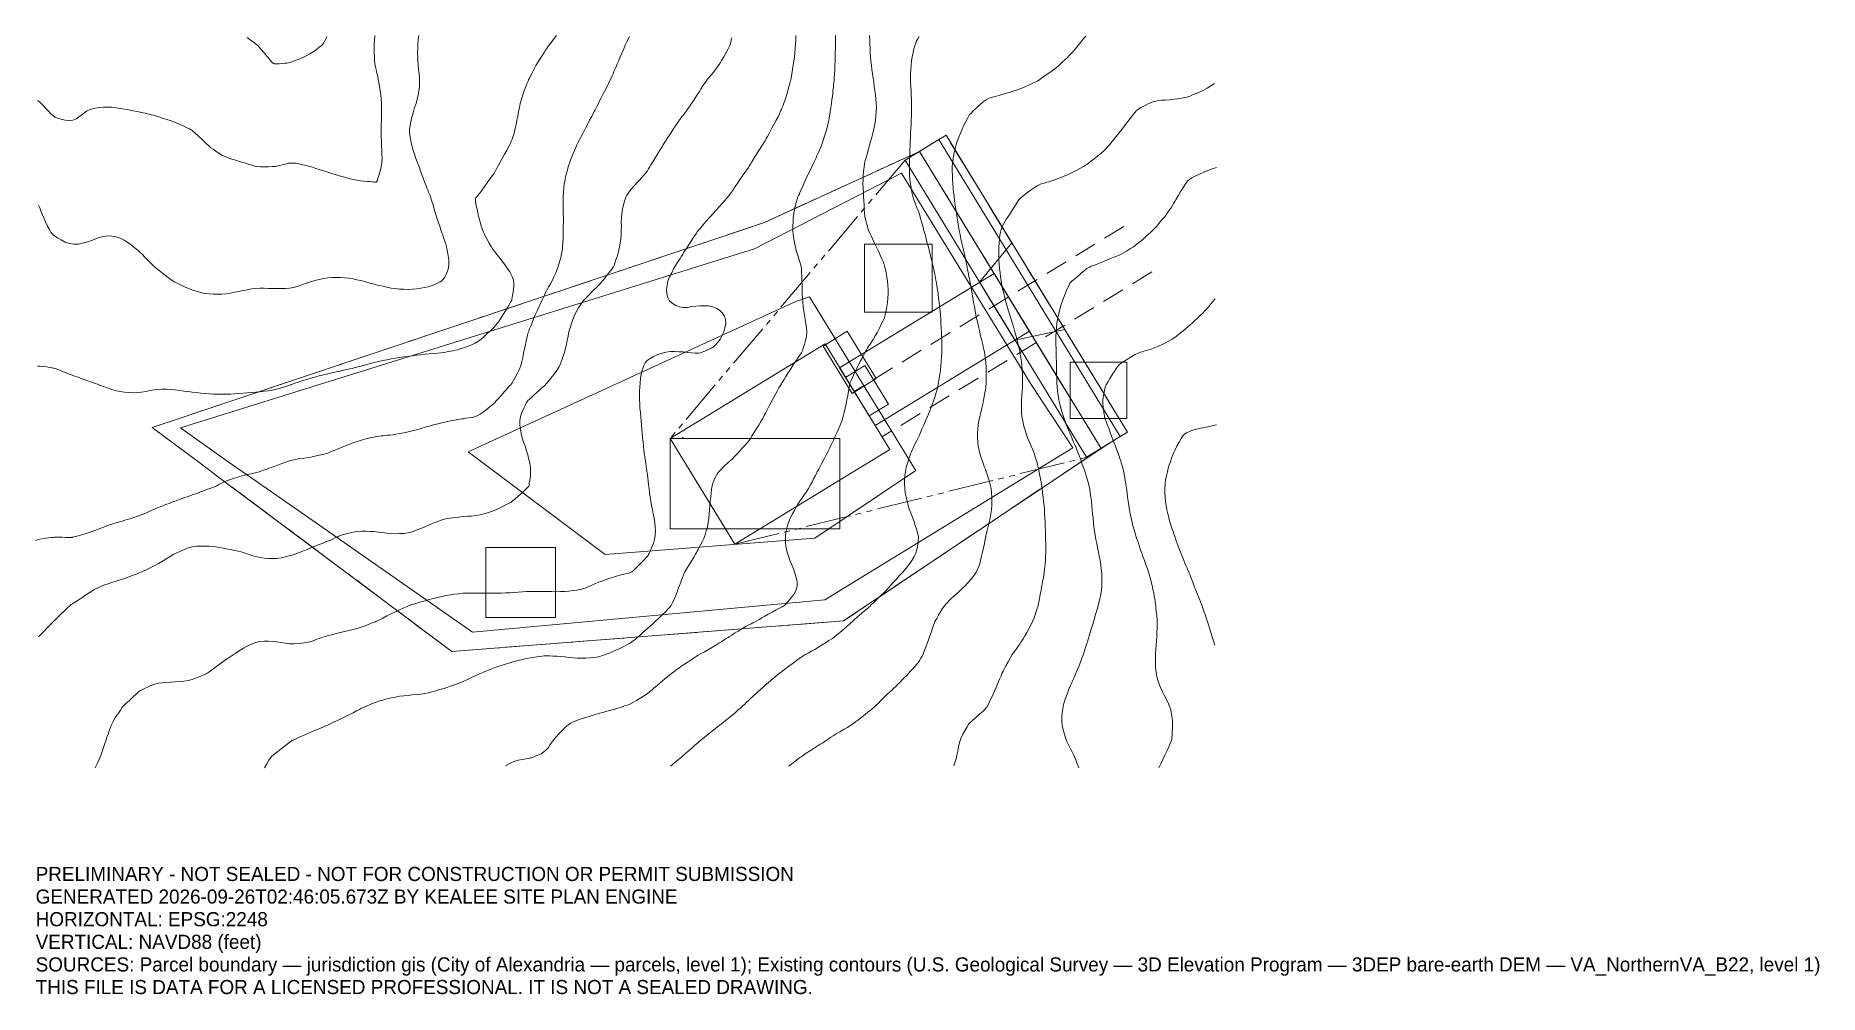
# Model space of a CAD drawing. Extents: x 1291432 to 1291747, y 424085 to 424254.
import ezdxf

# ---------------------------------------------------------------- set-up
doc = ezdxf.new("R2010")
doc.units = 0
doc.linetypes.add('DASHED', pattern=[6, 4, -2])
doc.linetypes.add('PHANTOM', pattern=[13, 8, -1, 1, -1, 1, -1])
for name, color, linetype, lineweight in [('C-ANNO-NPLT', 250, 'Continuous', 0), ('C-BLDG-FTPR-N', 6, 'Continuous', 0), ('C-LODS', 30, 'PHANTOM', 0), ('C-PVMT', 8, 'Continuous', 0), ('C-SITE-N', 6, 'Continuous', 0), ('C-STRM-AREA', 150, 'PHANTOM', 0), ('C-SWMG', 92, 'Continuous', 0), ('C-TOPO-MAJR-E', 32, 'DASHED', 0), ('C-TOPO-SPOT', 7, 'Continuous', 0), ('C-TOPO-SURF', 253, 'Continuous', 0), ('C-UTIL', 4, 'DASHED', 0), ('L-PLNT-TREE', 90, 'Continuous', 0), ('V-PROP-BNDY', 7, 'Continuous', 0)]:
    doc.layers.add(name, color=color, linetype=linetype, lineweight=lineweight)

msp = doc.modelspace()

# ---------------------------------------------------------------- texts
at = {"layer": 'C-ANNO-NPLT'}
for s, p in [('PRELIMINARY - NOT SEALED - NOT FOR CONSTRUCTION OR PERMIT SUBMISSION', (1291432, 424104.66)), ('GENERATED 2026-09-26T02:46:05.673Z BY KEALEE SITE PLAN ENGINE', (1291432, 424100.66)), ('HORIZONTAL: EPSG:2248', (1291432, 424096.66)), ('VERTICAL: NAVD88 (feet)', (1291432, 424092.66)), ('SOURCES: Parcel boundary — jurisdiction gis (City of Alexandria — parcels, level 1); Existing contours (U.S. Geological Survey — 3D Elevation Program — 3DEP bare-earth DEM — VA_NorthernVA_B22, level 1)', (1291432, 424088.66)), ('THIS FILE IS DATA FOR A LICENSED PROFESSIONAL. IT IS NOT A SEALED DRAWING.', (1291432, 424084.66))]:
    msp.add_text(s, height=2.5, dxfattribs=at).set_placement(p)

# ---------------------------------------------------------------- linework, layer by layer
at = {"layer": 'C-BLDG-FTPR-N'}
msp.add_lwpolyline([(1291583.06, 424180.94), (1291571.61, 424199.67), (1291544.21, 424182.93), (1291555.66, 424164.2), (1291583.06, 424180.94)], close=True, dxfattribs=at)
at = {"layer": 'C-LODS'}
msp.add_lwpolyline([(1291544.21, 424182.93), (1291555.66, 424164.2), (1291617.87, 424179.6), (1291625.12, 424184.03), (1291593.02, 424236.55), (1291591.74, 424235.76), (1291585.77, 424232.11), (1291544.21, 424182.93)], close=True, dxfattribs=at)
at = {"layer": 'C-PVMT'}
for points in [[(1291625.12, 424184.03), (1291593.02, 424236.55), (1291591.74, 424235.76), (1291623.84, 424183.25), (1291625.12, 424184.03)], [(1291620.43, 424181.16), (1291588.33, 424233.68), (1291585.77, 424232.11), (1291617.87, 424179.6), (1291620.43, 424181.16)], [(1291604.63, 424217.54), (1291614.02, 424202.18), (1291605.2, 424200.31), (1291598.95, 424210.55), (1291604.63, 424217.54)], [(1291607.76, 424201.88), (1291601.51, 424212.12), (1291574.2, 424195.43), (1291580.46, 424185.19), (1291607.76, 424201.88)], [(1291576.39, 424190.9), (1291580.65, 424193.51), (1291575.54, 424201.87), (1291571.27, 424199.26), (1291576.39, 424190.9)], [(1291582.83, 424188.98), (1291578.66, 424195.81), (1291575.25, 424193.72), (1291579.42, 424186.9), (1291582.83, 424188.98)]]:
    msp.add_lwpolyline(points, close=True, dxfattribs=at)
at = {"layer": 'C-SITE-N'}
for points in [[(1291615.43, 424181.29), (1291571.59, 424154.41), (1291509.27, 424148.65), (1291481.08, 424168.35), (1291470.03, 424176.03), (1291466.07, 424178.81), (1291457.61, 424184.78), (1291559.13, 424216.44), (1291585.14, 424229.83), (1291608.1, 424192.49), (1291613.44, 424184.32), (1291615.43, 424181.29)], [(1291587.65, 424177.26), (1291587.44, 424177.6), (1291568.89, 424207.96), (1291566.43, 424207.14), (1291508.47, 424180.56), (1291532.74, 424162.41), (1291569.81, 424165.3), (1291587.65, 424177.26)], [(1291544.21, 424166.93), (1291574.21, 424166.93), (1291574.21, 424182.93), (1291544.21, 424182.93), (1291544.21, 424166.93)]]:
    msp.add_lwpolyline(points, close=True, dxfattribs=at)
at = {"layer": 'C-STRM-AREA'}
msp.add_lwpolyline([(1291620.43, 424181.16), (1291574.89, 424150.65), (1291505.6, 424145.25), (1291476.2, 424167.26), (1291465.05, 424175.57), (1291461.08, 424178.54), (1291452.61, 424184.87), (1291560.91, 424221.11), (1291588.33, 424233.68), (1291613.04, 424193.25), (1291618.44, 424184.42), (1291620.43, 424181.16)], close=True, dxfattribs=at)
at = {"layer": 'C-SWMG'}
msp.add_lwpolyline([(1291511.6, 424151.25), (1291523.97, 424151.25), (1291523.97, 424163.62), (1291511.6, 424163.62), (1291511.6, 424151.25)], close=True, dxfattribs=at)
at = {"layer": 'C-TOPO-MAJR-E'}
for points in [[(1291537.01, 424254.01), (1291536.79, 424253.57), (1291536.54, 424253.05), (1291536.28, 424252.48), (1291536, 424251.84), (1291535.71, 424251.15), (1291535.4, 424250.4), (1291535.12, 424249.73), (1291534.87, 424249.14), (1291534.65, 424248.63), (1291534.46, 424248.19), (1291534.28, 424247.79), (1291534.12, 424247.41), (1291533.97, 424247.07), (1291533.83, 424246.76), (1291533.64, 424246.34), (1291533.38, 424245.81), (1291533.06, 424245.17), (1291532.67, 424244.42), (1291532.33, 424243.74), (1291532.02, 424243.14), (1291531.75, 424242.62), (1291531.52, 424242.17), (1291531.31, 424241.75), (1291531.12, 424241.38), (1291530.95, 424241.04), (1291530.79, 424240.75), (1291530.58, 424240.34), (1291530.31, 424239.81), (1291529.98, 424239.18), (1291529.58, 424238.43), (1291529.24, 424237.77), (1291528.94, 424237.21), (1291528.69, 424236.73), (1291528.49, 424236.34), (1291528.29, 424235.97), (1291528.1, 424235.59), (1291527.92, 424235.22), (1291527.74, 424234.86), (1291527.53, 424234.4), (1291527.29, 424233.84), (1291527.02, 424233.19), (1291526.71, 424232.44), (1291526.44, 424231.69), (1291526.19, 424230.94), (1291525.98, 424230.2), (1291525.79, 424229.45), (1291525.63, 424228.7), (1291525.5, 424227.95), (1291525.4, 424227.2), (1291525.33, 424226.45), (1291525.29, 424225.7), (1291525.27, 424224.96), (1291525.27, 424224.21), (1291525.3, 424223.46), (1291525.32, 424222.71), (1291525.33, 424221.96), (1291525.33, 424221.21), (1291525.32, 424220.47), (1291525.31, 424219.72), (1291525.29, 424218.97), (1291525.27, 424218.23), (1291525.24, 424217.48), (1291525.21, 424216.93), (1291525.2, 424216.55), (1291525.19, 424216.36), (1291525.19, 424216.36), (1291525.15, 424216.17), (1291525.07, 424215.79), (1291524.94, 424215.23), (1291524.77, 424214.48), (1291524.56, 424213.73), (1291524.3, 424212.98), (1291524, 424212.23), (1291523.65, 424211.48), (1291523.33, 424210.82), (1291523.04, 424210.25), (1291522.78, 424209.77), (1291522.55, 424209.38), (1291522.33, 424209), (1291522.14, 424208.63), (1291521.97, 424208.26), (1291521.81, 424207.9), (1291521.61, 424207.45), (1291521.35, 424206.89), (1291521.05, 424206.24), (1291520.7, 424205.5), (1291520.37, 424204.78), (1291520.07, 424204.09), (1291519.81, 424203.43), (1291519.56, 424202.79), (1291519.37, 424202.29), (1291519.23, 424201.92), (1291519.13, 424201.67), (1291519.08, 424201.55), (1291519.01, 424201.28), (1291518.91, 424200.85), (1291518.78, 424200.26), (1291518.62, 424199.51), (1291518.47, 424198.76), (1291518.31, 424198.01), (1291518.16, 424197.26), (1291518, 424196.51), (1291517.79, 424195.78), (1291517.51, 424195.07), (1291517.18, 424194.36), (1291516.79, 424193.68), (1291516.49, 424193.15), (1291516.27, 424192.78), (1291516.14, 424192.56), (1291516.09, 424192.49), (1291515.89, 424192.26), (1291515.52, 424191.85), (1291515, 424191.27), (1291514.32, 424190.53), (1291513.8, 424189.95), (1291513.45, 424189.56), (1291513.26, 424189.34), (1291513.25, 424189.3), (1291513.04, 424189.12), (1291512.66, 424188.79), (1291512.09, 424188.32), (1291511.34, 424187.71), (1291510.62, 424187.23), (1291509.92, 424186.88), (1291509.25, 424186.65), (1291508.59, 424186.55), (1291508.08, 424186.48), (1291507.71, 424186.42), (1291507.47, 424186.39), (1291507.37, 424186.37), (1291507.11, 424186.32), (1291506.69, 424186.25), (1291506.1, 424186.15), (1291505.36, 424186.01), (1291504.61, 424185.87), (1291503.86, 424185.7), (1291503.11, 424185.52), (1291502.36, 424185.32), (1291501.61, 424185.12), (1291500.87, 424184.91), (1291500.12, 424184.68), (1291499.37, 424184.45), (1291498.62, 424184.25), (1291497.87, 424184.07), (1291497.12, 424183.91), (1291496.37, 424183.79), (1291495.71, 424183.68), (1291495.13, 424183.59), (1291494.63, 424183.53), (1291494.22, 424183.48), (1291493.83, 424183.44), (1291493.45, 424183.4), (1291493.1, 424183.36), (1291492.76, 424183.32), (1291492.32, 424183.25), (1291491.78, 424183.14), (1291491.14, 424183.01), (1291490.39, 424182.84), (1291489.64, 424182.64), (1291488.89, 424182.4), (1291488.14, 424182.14), (1291487.39, 424181.85), (1291486.68, 424181.57), (1291486.01, 424181.3), (1291485.37, 424181.04), (1291484.77, 424180.79), (1291484.28, 424180.59), (1291483.91, 424180.44), (1291483.65, 424180.34), (1291483.5, 424180.29), (1291483.2, 424180.21), (1291482.75, 424180.1), (1291482.15, 424179.96), (1291481.4, 424179.79), (1291480.66, 424179.63), (1291479.91, 424179.5), (1291479.16, 424179.39), (1291478.41, 424179.29), (1291477.66, 424179.15), (1291476.91, 424178.96), (1291476.17, 424178.73), (1291475.42, 424178.45), (1291474.75, 424178.2), (1291474.17, 424177.98), (1291473.67, 424177.8), (1291473.25, 424177.65), (1291472.86, 424177.51), (1291472.48, 424177.37), (1291472.13, 424177.24), (1291471.8, 424177.12), (1291471.36, 424176.98), (1291470.82, 424176.84), (1291470.18, 424176.69), (1291469.43, 424176.53), (1291468.68, 424176.35), (1291467.93, 424176.14), (1291467.18, 424175.91), (1291466.44, 424175.65), (1291465.78, 424175.41), (1291465.22, 424175.18), (1291464.76, 424174.96), (1291464.39, 424174.75), (1291464.02, 424174.56), (1291463.64, 424174.38), (1291463.27, 424174.23), (1291462.89, 424174.1), (1291462.42, 424173.93), (1291461.85, 424173.72), (1291461.2, 424173.48), (1291460.45, 424173.21), (1291459.7, 424172.94), (1291458.95, 424172.67), (1291458.2, 424172.4), (1291457.45, 424172.14), (1291456.85, 424171.92), (1291456.38, 424171.75), (1291456.06, 424171.63), (1291455.87, 424171.55), (1291455.59, 424171.44), (1291455.22, 424171.29), (1291454.75, 424171.11), (1291454.18, 424170.89), (1291453.57, 424170.64), (1291452.92, 424170.36), (1291452.21, 424170.05), (1291451.47, 424169.72), (1291450.74, 424169.42), (1291450.03, 424169.15), (1291449.35, 424168.92), (1291448.69, 424168.73), (1291448.17, 424168.58), (1291447.8, 424168.47), (1291447.57, 424168.41), (1291447.48, 424168.38), (1291447.23, 424168.3), (1291446.81, 424168.17), (1291446.23, 424167.99), (1291445.48, 424167.76), (1291444.73, 424167.51), (1291443.98, 424167.24), (1291443.23, 424166.96), (1291442.48, 424166.66), (1291441.74, 424166.38), (1291441.01, 424166.14), (1291440.28, 424165.92), (1291439.56, 424165.73), (1291439.01, 424165.59), (1291438.63, 424165.49), (1291438.43, 424165.44), (1291438.41, 424165.43), (1291438.22, 424165.43), (1291437.87, 424165.43), (1291437.36, 424165.43), (1291436.69, 424165.44), (1291436.17, 424165.45), (1291435.79, 424165.45), (1291435.57, 424165.45), (1291435.49, 424165.45), (1291435.43, 424165.45), (1291435.39, 424165.45), (1291435.36, 424165.45), (1291435.35, 424165.45), (1291435.16, 424165.43), (1291434.79, 424165.39), (1291434.23, 424165.33), (1291433.49, 424165.25), (1291432.75, 424165.1), (1291432, 424164.88)], [(1291524.11, 424254.15), (1291523.53, 424253.4), (1291523.06, 424252.79), (1291522.72, 424252.33), (1291522.48, 424252.01), (1291522.37, 424251.83), (1291522.19, 424251.56), (1291521.94, 424251.18), (1291521.62, 424250.71), (1291521.23, 424250.14), (1291520.85, 424249.53), (1291520.48, 424248.88), (1291520.11, 424248.19), (1291519.75, 424247.46), (1291519.47, 424246.91), (1291519.28, 424246.54), (1291519.18, 424246.34), (1291519.17, 424246.32), (1291519.08, 424246.12), (1291518.93, 424245.73), (1291518.7, 424245.17), (1291518.4, 424244.42), (1291518.14, 424243.67), (1291517.91, 424242.92), (1291517.72, 424242.17), (1291517.56, 424241.42), (1291517.41, 424240.67), (1291517.26, 424239.93), (1291517.11, 424239.18), (1291516.97, 424238.43), (1291516.83, 424237.76), (1291516.69, 424237.18), (1291516.55, 424236.68), (1291516.41, 424236.27), (1291516.27, 424235.87), (1291516.13, 424235.5), (1291515.98, 424235.14), (1291515.82, 424234.81), (1291515.6, 424234.37), (1291515.31, 424233.83), (1291514.95, 424233.19), (1291514.52, 424232.44), (1291514.16, 424231.8), (1291513.87, 424231.25), (1291513.63, 424230.81), (1291513.47, 424230.47), (1291513.26, 424230.12), (1291513.03, 424229.74), (1291512.76, 424229.35), (1291512.45, 424228.94), (1291512.11, 424228.48), (1291511.74, 424227.96), (1291511.33, 424227.39), (1291510.89, 424226.76), (1291510.52, 424226.26), (1291510.23, 424225.89), (1291510.01, 424225.64), (1291509.88, 424225.52), (1291509.81, 424225.26), (1291509.81, 424224.87), (1291509.88, 424224.34), (1291510.01, 424223.68), (1291510.12, 424223.17), (1291510.19, 424222.79), (1291510.24, 424222.56), (1291510.25, 424222.47), (1291510.31, 424222.22), (1291510.42, 424221.8), (1291510.59, 424221.21), (1291510.8, 424220.47), (1291511.07, 424219.72), (1291511.39, 424218.97), (1291511.77, 424218.22), (1291512.2, 424217.47), (1291512.54, 424216.88), (1291512.8, 424216.46), (1291512.98, 424216.19), (1291513.08, 424216.09), (1291513.27, 424215.85), (1291513.57, 424215.48), (1291513.97, 424214.97), (1291514.48, 424214.32), (1291514.91, 424213.74), (1291515.29, 424213.23), (1291515.6, 424212.78), (1291515.84, 424212.4), (1291516.06, 424212.02), (1291516.24, 424211.65), (1291516.38, 424211.28), (1291516.5, 424210.91), (1291516.56, 424210.45), (1291516.56, 424209.89), (1291516.5, 424209.24), (1291516.39, 424208.49), (1291516.3, 424207.93), (1291516.24, 424207.55), (1291516.21, 424207.36), (1291516.21, 424207.36), (1291516.1, 424207.17), (1291515.88, 424206.8), (1291515.55, 424206.24), (1291515.11, 424205.49), (1291514.71, 424204.83), (1291514.33, 424204.24), (1291513.99, 424203.73), (1291513.68, 424203.3), (1291513.36, 424202.9), (1291513.02, 424202.52), (1291512.67, 424202.18), (1291512.3, 424201.86), (1291511.93, 424201.53), (1291511.55, 424201.18), (1291511.18, 424200.82), (1291510.79, 424200.45), (1291510.32, 424200.1), (1291509.76, 424199.78), (1291509.1, 424199.47), (1291508.35, 424199.18), (1291507.68, 424198.95), (1291507.1, 424198.76), (1291506.6, 424198.62), (1291506.17, 424198.52), (1291505.78, 424198.44), (1291505.4, 424198.36), (1291505.05, 424198.29), (1291504.72, 424198.22), (1291504.29, 424198.15), (1291503.75, 424198.09), (1291503.11, 424198.03), (1291502.36, 424197.97), (1291501.61, 424197.9), (1291500.87, 424197.82), (1291500.12, 424197.73), (1291499.37, 424197.63), (1291498.62, 424197.54), (1291497.87, 424197.44), (1291497.12, 424197.34), (1291496.37, 424197.23), (1291495.63, 424197.12), (1291494.88, 424196.99), (1291494.13, 424196.84), (1291493.38, 424196.68), (1291492.63, 424196.51), (1291491.88, 424196.34), (1291491.14, 424196.15), (1291490.39, 424195.95), (1291489.77, 424195.79), (1291489.27, 424195.66), (1291488.9, 424195.56), (1291488.66, 424195.49), (1291488.35, 424195.41), (1291487.98, 424195.32), (1291487.54, 424195.22), (1291487.03, 424195.11), (1291486.46, 424194.99), (1291485.84, 424194.85), (1291485.15, 424194.69), (1291484.4, 424194.53), (1291483.65, 424194.35), (1291482.9, 424194.16), (1291482.15, 424193.97), (1291481.4, 424193.77), (1291480.66, 424193.56), (1291479.91, 424193.34), (1291479.16, 424193.1), (1291478.41, 424192.86), (1291477.83, 424192.67), (1291477.42, 424192.53), (1291477.18, 424192.45), (1291477.11, 424192.43), (1291476.89, 424192.36), (1291476.52, 424192.24), (1291475.99, 424192.06), (1291475.31, 424191.84), (1291474.62, 424191.65), (1291473.9, 424191.49), (1291473.17, 424191.37), (1291472.42, 424191.27), (1291471.67, 424191.19), (1291470.93, 424191.11), (1291470.18, 424191.04), (1291469.43, 424190.98), (1291468.68, 424190.92), (1291467.93, 424190.87), (1291467.18, 424190.82), (1291466.44, 424190.77), (1291465.69, 424190.74), (1291464.94, 424190.73), (1291464.19, 424190.75), (1291463.44, 424190.78), (1291462.69, 424190.82), (1291461.94, 424190.88), (1291461.2, 424190.94), (1291460.45, 424191.02), (1291459.7, 424191.11), (1291458.95, 424191.2), (1291458.2, 424191.31), (1291457.45, 424191.43), (1291456.7, 424191.52), (1291455.96, 424191.58), (1291455.21, 424191.61), (1291454.46, 424191.61), (1291453.71, 424191.57), (1291452.96, 424191.5), (1291452.21, 424191.39), (1291451.47, 424191.23), (1291450.72, 424191.12), (1291449.97, 424191.05), (1291449.22, 424191.01), (1291448.47, 424191.02), (1291447.72, 424191.08), (1291446.97, 424191.2), (1291446.23, 424191.37), (1291445.48, 424191.6), (1291444.84, 424191.81), (1291444.33, 424191.98), (1291443.92, 424192.12), (1291443.63, 424192.23), (1291443.3, 424192.36), (1291442.93, 424192.5), (1291442.51, 424192.66), (1291442.05, 424192.83), (1291441.52, 424193.02), (1291440.91, 424193.24), (1291440.24, 424193.49), (1291439.49, 424193.75), (1291438.74, 424194.02), (1291437.99, 424194.3), (1291437.24, 424194.59), (1291436.5, 424194.89), (1291435.91, 424195.11), (1291435.48, 424195.27), (1291435.21, 424195.35), (1291435.1, 424195.37), (1291434.86, 424195.41), (1291434.48, 424195.47), (1291433.98, 424195.56), (1291433.34, 424195.67), (1291432.79, 424195.73), (1291432.34, 424195.73)], [(1291491.99, 424254.15), (1291491.92, 424253.4), (1291491.88, 424252.65), (1291491.87, 424251.9), (1291491.88, 424251.15), (1291491.91, 424250.4), (1291491.95, 424249.76), (1291492.01, 424249.23), (1291492.07, 424248.8), (1291492.15, 424248.48), (1291492.23, 424248.13), (1291492.31, 424247.76), (1291492.4, 424247.36), (1291492.5, 424246.93), (1291492.6, 424246.42), (1291492.71, 424245.83), (1291492.83, 424245.17), (1291492.95, 424244.42), (1291493.05, 424243.67), (1291493.12, 424242.92), (1291493.16, 424242.17), (1291493.17, 424241.42), (1291493.17, 424240.67), (1291493.17, 424239.93), (1291493.15, 424239.18), (1291493.13, 424238.43), (1291493.12, 424237.68), (1291493.12, 424236.93), (1291493.13, 424236.18), (1291493.15, 424235.44), (1291493.17, 424234.69), (1291493.2, 424233.94), (1291493.23, 424233.19), (1291493.26, 424232.44), (1291493.23, 424231.69), (1291493.12, 424230.94), (1291492.95, 424230.2), (1291492.71, 424229.45), (1291492.52, 424228.88), (1291492.39, 424228.49), (1291492.31, 424228.29), (1291492.29, 424228.27), (1291492.22, 424228.26), (1291492.1, 424228.26), (1291491.94, 424228.27), (1291491.73, 424228.29), (1291491.44, 424228.32), (1291491.06, 424228.34), (1291490.61, 424228.37), (1291490.07, 424228.41), (1291489.48, 424228.48), (1291488.84, 424228.58), (1291488.14, 424228.73), (1291487.39, 424228.91), (1291486.64, 424229.1), (1291485.9, 424229.31), (1291485.15, 424229.54), (1291484.4, 424229.78), (1291483.65, 424230.02), (1291482.9, 424230.26), (1291482.15, 424230.5), (1291481.4, 424230.74), (1291480.78, 424230.93), (1291480.27, 424231.08), (1291479.88, 424231.18), (1291479.6, 424231.24), (1291479.28, 424231.3), (1291478.91, 424231.38), (1291478.48, 424231.47), (1291478, 424231.58), (1291477.55, 424231.63), (1291477.12, 424231.63), (1291476.71, 424231.58), (1291476.32, 424231.47), (1291475.94, 424231.37), (1291475.57, 424231.28), (1291475.2, 424231.19), (1291474.84, 424231.11), (1291474.38, 424231.04), (1291473.82, 424231), (1291473.17, 424230.97), (1291472.42, 424230.96), (1291471.77, 424230.97), (1291471.23, 424231.01), (1291470.78, 424231.08), (1291470.43, 424231.18), (1291470.07, 424231.28), (1291469.7, 424231.39), (1291469.31, 424231.52), (1291468.91, 424231.65), (1291468.42, 424231.8), (1291467.85, 424231.97), (1291467.18, 424232.17), (1291466.44, 424232.38), (1291465.73, 424232.64), (1291465.06, 424232.95), (1291464.44, 424233.31), (1291463.86, 424233.71), (1291463.38, 424234.05), (1291463.01, 424234.33), (1291462.74, 424234.55), (1291462.57, 424234.71), (1291462.29, 424234.98), (1291461.89, 424235.35), (1291461.37, 424235.83), (1291460.74, 424236.42), (1291460.24, 424236.88), (1291459.86, 424237.22), (1291459.62, 424237.42), (1291459.5, 424237.5), (1291459.23, 424237.65), (1291458.79, 424237.86), (1291458.2, 424238.13), (1291457.45, 424238.47), (1291456.7, 424238.79), (1291455.96, 424239.08), (1291455.21, 424239.34), (1291454.46, 424239.58), (1291453.81, 424239.78), (1291453.27, 424239.95), (1291452.82, 424240.07), (1291452.48, 424240.16), (1291452.12, 424240.25), (1291451.75, 424240.34), (1291451.36, 424240.43), (1291450.95, 424240.51), (1291450.46, 424240.61), (1291449.88, 424240.73), (1291449.22, 424240.86), (1291448.47, 424241.02), (1291447.72, 424241.16), (1291446.97, 424241.28), (1291446.23, 424241.39), (1291445.48, 424241.48), (1291444.73, 424241.52), (1291443.98, 424241.5), (1291443.23, 424241.43), (1291442.48, 424241.3), (1291441.86, 424241.15), (1291441.37, 424240.99), (1291441.01, 424240.8), (1291440.78, 424240.6), (1291440.47, 424240.36), (1291440.1, 424240.09), (1291439.65, 424239.78), (1291439.14, 424239.43), (1291438.57, 424239.21), (1291437.93, 424239.14), (1291437.24, 424239.2), (1291436.5, 424239.4), (1291435.89, 424239.58), (1291435.44, 424239.76), (1291435.13, 424239.92), (1291434.97, 424240.07), (1291434.7, 424240.34), (1291434.33, 424240.72), (1291433.85, 424241.22), (1291433.26, 424241.83), (1291432.78, 424242.32), (1291432.4, 424242.7)], [(1291432.49, 424147.83), (1291432.86, 424148.2), (1291433.38, 424148.74), (1291434.05, 424149.43), (1291434.57, 424149.98), (1291434.95, 424150.36), (1291435.17, 424150.59), (1291435.25, 424150.66), (1291435.49, 424150.88), (1291435.88, 424151.26), (1291436.42, 424151.78), (1291437.13, 424152.46), (1291437.66, 424152.98), (1291438.04, 424153.33), (1291438.25, 424153.52), (1291438.3, 424153.55), (1291438.52, 424153.7), (1291438.92, 424153.96), (1291439.49, 424154.33), (1291440.24, 424154.82), (1291440.89, 424155.24), (1291441.45, 424155.6), (1291441.91, 424155.9), (1291442.27, 424156.13), (1291442.64, 424156.34), (1291443.01, 424156.52), (1291443.39, 424156.69), (1291443.78, 424156.84), (1291444.25, 424157.02), (1291444.82, 424157.21), (1291445.48, 424157.42), (1291446.23, 424157.66), (1291446.97, 424157.91), (1291447.72, 424158.16), (1291448.47, 424158.43), (1291449.22, 424158.72), (1291449.82, 424158.95), (1291450.28, 424159.13), (1291450.59, 424159.26), (1291450.76, 424159.34), (1291451.03, 424159.47), (1291451.41, 424159.65), (1291451.88, 424159.87), (1291452.47, 424160.14), (1291453.09, 424160.46), (1291453.75, 424160.83), (1291454.46, 424161.25), (1291455.21, 424161.71), (1291455.78, 424162.07), (1291456.16, 424162.31), (1291456.37, 424162.43), (1291456.39, 424162.44), (1291456.59, 424162.53), (1291456.96, 424162.71), (1291457.51, 424162.96), (1291458.24, 424163.29), (1291458.97, 424163.55), (1291459.7, 424163.74), (1291460.45, 424163.86), (1291461.2, 424163.89), (1291461.94, 424163.9), (1291462.69, 424163.86), (1291463.44, 424163.79), (1291464.19, 424163.68), (1291464.94, 424163.56), (1291465.69, 424163.43), (1291466.44, 424163.29), (1291467.18, 424163.13), (1291467.82, 424162.99), (1291468.35, 424162.86), (1291468.77, 424162.74), (1291469.08, 424162.63), (1291469.42, 424162.51), (1291469.8, 424162.38), (1291470.2, 424162.25), (1291470.64, 424162.11), (1291471.16, 424161.99), (1291471.75, 424161.88), (1291472.42, 424161.78), (1291473.17, 424161.69), (1291473.92, 424161.67), (1291474.67, 424161.71), (1291475.42, 424161.82), (1291476.17, 424162), (1291476.76, 424162.14), (1291477.21, 424162.25), (1291477.51, 424162.33), (1291477.66, 424162.38), (1291477.92, 424162.48), (1291478.3, 424162.62), (1291478.78, 424162.81), (1291479.38, 424163.05), (1291480.02, 424163.3), (1291480.69, 424163.57), (1291481.4, 424163.85), (1291482.15, 424164.14), (1291482.84, 424164.41), (1291483.46, 424164.67), (1291484.01, 424164.9), (1291484.5, 424165.12), (1291484.94, 424165.32), (1291485.31, 424165.48), (1291485.63, 424165.63), (1291485.88, 424165.74), (1291486.26, 424165.87), (1291486.77, 424166.01), (1291487.39, 424166.17), (1291488.14, 424166.34), (1291488.89, 424166.45), (1291489.64, 424166.52), (1291490.39, 424166.53), (1291491.14, 424166.49), (1291491.88, 424166.44), (1291492.63, 424166.37), (1291493.38, 424166.28), (1291494.13, 424166.18), (1291494.88, 424166.11), (1291495.63, 424166.08), (1291496.37, 424166.09), (1291497.12, 424166.13), (1291497.87, 424166.25), (1291498.62, 424166.43), (1291499.37, 424166.69), (1291500.12, 424167.02), (1291500.83, 424167.32), (1291501.51, 424167.6), (1291502.15, 424167.86), (1291502.76, 424168.09), (1291503.25, 424168.28), (1291503.63, 424168.43), (1291503.88, 424168.54), (1291504.02, 424168.6), (1291504.32, 424168.67), (1291504.76, 424168.75), (1291505.36, 424168.84), (1291506.1, 424168.95), (1291506.85, 424169.03), (1291507.6, 424169.1), (1291508.35, 424169.16), (1291509.1, 424169.2), (1291509.85, 424169.28), (1291510.6, 424169.42), (1291511.34, 424169.6), (1291512.09, 424169.83), (1291512.81, 424170.08), (1291513.5, 424170.35), (1291514.15, 424170.65), (1291514.77, 424170.96), (1291515.27, 424171.22), (1291515.64, 424171.41), (1291515.89, 424171.54), (1291516.02, 424171.61), (1291516.3, 424171.83), (1291516.74, 424172.19), (1291517.33, 424172.71), (1291518.08, 424173.38), (1291518.64, 424173.88), (1291519.02, 424174.23), (1291519.22, 424174.4), (1291519.22, 424174.41), (1291519.26, 424174.61), (1291519.31, 424174.99), (1291519.4, 424175.56), (1291519.5, 424176.3), (1291519.55, 424176.98), (1291519.55, 424177.59), (1291519.49, 424178.13), (1291519.38, 424178.6), (1291519.27, 424179.02), (1291519.18, 424179.4), (1291519.1, 424179.72), (1291519.03, 424180), (1291518.92, 424180.4), (1291518.76, 424180.91), (1291518.55, 424181.54), (1291518.29, 424182.29), (1291518.07, 424183.04), (1291517.89, 424183.79), (1291517.75, 424184.54), (1291517.64, 424185.29), (1291517.64, 424186.03), (1291517.76, 424186.78), (1291518, 424187.53), (1291518.34, 424188.28), (1291518.62, 424188.86), (1291518.84, 424189.28), (1291518.99, 424189.54), (1291519.07, 424189.62), (1291519.32, 424189.85), (1291519.73, 424190.23), (1291520.31, 424190.75), (1291521.04, 424191.41), (1291521.6, 424191.91), (1291521.97, 424192.25), (1291522.16, 424192.43), (1291522.18, 424192.44), (1291522.34, 424192.64), (1291522.64, 424193.02), (1291523.09, 424193.57), (1291523.69, 424194.3), (1291524.18, 424194.96), (1291524.55, 424195.55), (1291524.81, 424196.08), (1291524.96, 424196.54), (1291525.11, 424196.95), (1291525.24, 424197.33), (1291525.37, 424197.66), (1291525.49, 424197.95), (1291525.61, 424198.35), (1291525.74, 424198.87), (1291525.87, 424199.51), (1291526, 424200.26), (1291526.16, 424201), (1291526.33, 424201.75), (1291526.53, 424202.5), (1291526.75, 424203.25), (1291526.98, 424203.93), (1291527.23, 424204.55), (1291527.49, 424205.1), (1291527.77, 424205.58), (1291528.02, 424206.01), (1291528.25, 424206.39), (1291528.46, 424206.71), (1291528.64, 424206.97), (1291528.92, 424207.31), (1291529.29, 424207.73), (1291529.76, 424208.22), (1291530.33, 424208.79), (1291530.8, 424209.26), (1291531.18, 424209.64), (1291531.46, 424209.91), (1291531.65, 424210.09), (1291531.93, 424210.4), (1291532.3, 424210.85), (1291532.77, 424211.43), (1291533.33, 424212.14), (1291533.76, 424212.68), (1291534.05, 424213.05), (1291534.21, 424213.26), (1291534.23, 424213.3), (1291534.31, 424213.51), (1291534.44, 424213.91), (1291534.64, 424214.48), (1291534.89, 424215.23), (1291535.1, 424215.97), (1291535.27, 424216.72), (1291535.39, 424217.47), (1291535.48, 424218.22), (1291535.54, 424218.97), (1291535.57, 424219.72), (1291535.59, 424220.47), (1291535.57, 424221.21), (1291535.61, 424221.96), (1291535.68, 424222.71), (1291535.8, 424223.46), (1291535.95, 424224.21), (1291536.13, 424224.87), (1291536.34, 424225.44), (1291536.56, 424225.92), (1291536.8, 424226.31), (1291537.07, 424226.69), (1291537.37, 424227.07), (1291537.7, 424227.43), (1291538.05, 424227.79), (1291538.41, 424228.17), (1291538.79, 424228.58), (1291539.17, 424229), (1291539.57, 424229.46), (1291539.91, 424229.87), (1291540.19, 424230.25), (1291540.42, 424230.58), (1291540.59, 424230.88), (1291540.83, 424231.28), (1291541.15, 424231.81), (1291541.53, 424232.44), (1291541.97, 424233.19), (1291542.34, 424233.8), (1291542.63, 424234.28), (1291542.84, 424234.62), (1291542.96, 424234.83), (1291543.15, 424235.12), (1291543.39, 424235.5), (1291543.69, 424235.95), (1291544.04, 424236.49), (1291544.41, 424237.05), (1291544.78, 424237.61), (1291545.17, 424238.19), (1291545.56, 424238.78), (1291545.89, 424239.27), (1291546.16, 424239.64), (1291546.37, 424239.91), (1291546.52, 424240.06), (1291546.75, 424240.37), (1291547.08, 424240.82), (1291547.5, 424241.42), (1291548, 424242.17), (1291548.41, 424242.77), (1291548.71, 424243.22), (1291548.91, 424243.52), (1291549, 424243.66), (1291549.17, 424243.93), (1291549.4, 424244.3), (1291549.71, 424244.79), (1291550.09, 424245.39), (1291550.47, 424245.94), (1291550.85, 424246.45), (1291551.22, 424246.92), (1291551.58, 424247.34), (1291551.92, 424247.73), (1291552.21, 424248.11), (1291552.48, 424248.46), (1291552.7, 424248.79), (1291552.98, 424249.22), (1291553.32, 424249.76), (1291553.71, 424250.4), (1291554.15, 424251.15), (1291554.5, 424251.82), (1291554.76, 424252.41), (1291554.93, 424252.93), (1291555.01, 424253.36), (1291555.09, 424253.76)], [(1291499.75, 424254.15), (1291499.67, 424253.4), (1291499.61, 424252.65), (1291499.57, 424251.9), (1291499.56, 424251.15), (1291499.58, 424250.4), (1291499.61, 424249.66), (1291499.67, 424248.91), (1291499.74, 424248.16), (1291499.84, 424247.41), (1291499.89, 424246.66), (1291499.9, 424245.91), (1291499.86, 424245.17), (1291499.78, 424244.42), (1291499.66, 424243.67), (1291499.49, 424242.92), (1291499.28, 424242.17), (1291499.03, 424241.42), (1291498.81, 424240.74), (1291498.64, 424240.12), (1291498.5, 424239.58), (1291498.4, 424239.09), (1291498.31, 424238.66), (1291498.24, 424238.29), (1291498.18, 424237.97), (1291498.14, 424237.7), (1291498.12, 424237.44), (1291498.12, 424237.17), (1291498.14, 424236.91), (1291498.18, 424236.64), (1291498.23, 424236.32), (1291498.3, 424235.95), (1291498.37, 424235.52), (1291498.45, 424235.04), (1291498.58, 424234.49), (1291498.76, 424233.87), (1291498.99, 424233.19), (1291499.27, 424232.44), (1291499.54, 424231.69), (1291499.81, 424230.94), (1291500.08, 424230.2), (1291500.35, 424229.45), (1291500.57, 424228.81), (1291500.77, 424228.29), (1291500.93, 424227.89), (1291501.05, 424227.6), (1291501.19, 424227.27), (1291501.34, 424226.89), (1291501.51, 424226.48), (1291501.69, 424226.02), (1291501.88, 424225.49), (1291502.08, 424224.88), (1291502.29, 424224.21), (1291502.51, 424223.46), (1291502.74, 424222.71), (1291502.98, 424221.96), (1291503.22, 424221.21), (1291503.47, 424220.47), (1291503.68, 424219.83), (1291503.86, 424219.31), (1291503.99, 424218.91), (1291504.09, 424218.62), (1291504.2, 424218.29), (1291504.32, 424217.92), (1291504.46, 424217.5), (1291504.6, 424217.04), (1291504.74, 424216.51), (1291504.87, 424215.9), (1291504.98, 424215.23), (1291505.08, 424214.48), (1291505.1, 424213.77), (1291505.02, 424213.11), (1291504.86, 424212.5), (1291504.61, 424211.93), (1291504.35, 424211.45), (1291504.08, 424211.08), (1291503.81, 424210.8), (1291503.52, 424210.63), (1291503.19, 424210.45), (1291502.82, 424210.27), (1291502.4, 424210.09), (1291501.93, 424209.92), (1291501.4, 424209.76), (1291500.79, 424209.61), (1291500.12, 424209.49), (1291499.37, 424209.39), (1291498.62, 424209.32), (1291497.87, 424209.29), (1291497.12, 424209.3), (1291496.37, 424209.34), (1291495.63, 424209.42), (1291494.88, 424209.52), (1291494.13, 424209.66), (1291493.38, 424209.83), (1291492.75, 424209.97), (1291492.25, 424210.09), (1291491.87, 424210.19), (1291491.61, 424210.26), (1291491.29, 424210.34), (1291490.92, 424210.45), (1291490.49, 424210.57), (1291490, 424210.72), (1291489.44, 424210.86), (1291488.82, 424210.99), (1291488.14, 424211.12), (1291487.39, 424211.25), (1291486.64, 424211.35), (1291485.9, 424211.4), (1291485.15, 424211.41), (1291484.4, 424211.39), (1291483.65, 424211.32), (1291482.9, 424211.2), (1291482.15, 424211.04), (1291481.4, 424210.83), (1291480.82, 424210.67), (1291480.39, 424210.55), (1291480.12, 424210.46), (1291480.02, 424210.42), (1291479.78, 424210.34), (1291479.4, 424210.2), (1291478.89, 424210.02), (1291478.25, 424209.8), (1291477.58, 424209.62), (1291476.89, 424209.5), (1291476.17, 424209.43), (1291475.42, 424209.41), (1291474.67, 424209.41), (1291473.92, 424209.43), (1291473.17, 424209.46), (1291472.42, 424209.51), (1291471.67, 424209.5), (1291470.93, 424209.45), (1291470.18, 424209.36), (1291469.43, 424209.21), (1291468.68, 424209.06), (1291467.93, 424208.91), (1291467.18, 424208.77), (1291466.44, 424208.63), (1291465.69, 424208.52), (1291464.94, 424208.45), (1291464.19, 424208.42), (1291463.44, 424208.42), (1291462.69, 424208.47), (1291461.94, 424208.58), (1291461.2, 424208.74), (1291460.45, 424208.94), (1291459.74, 424209.17), (1291459.08, 424209.41), (1291458.46, 424209.67), (1291457.88, 424209.95), (1291457.41, 424210.18), (1291457.03, 424210.36), (1291456.76, 424210.49), (1291456.59, 424210.57), (1291456.27, 424210.78), (1291455.81, 424211.11), (1291455.21, 424211.57), (1291454.46, 424212.14), (1291453.87, 424212.6), (1291453.45, 424212.93), (1291453.19, 424213.14), (1291453.1, 424213.22), (1291452.87, 424213.45), (1291452.49, 424213.83), (1291451.98, 424214.34), (1291451.32, 424215), (1291450.81, 424215.52), (1291450.42, 424215.89), (1291450.18, 424216.12), (1291450.07, 424216.21), (1291449.83, 424216.41), (1291449.45, 424216.7), (1291448.95, 424217.1), (1291448.31, 424217.6), (1291447.64, 424218.01), (1291446.95, 424218.33), (1291446.23, 424218.56), (1291445.48, 424218.7), (1291444.73, 424218.73), (1291443.98, 424218.65), (1291443.23, 424218.46), (1291442.48, 424218.16), (1291441.74, 424217.89), (1291440.99, 424217.66), (1291440.24, 424217.46), (1291439.49, 424217.29), (1291438.74, 424217.27), (1291437.99, 424217.39), (1291437.24, 424217.66), (1291436.5, 424218.07), (1291435.89, 424218.42), (1291435.42, 424218.71), (1291435.1, 424218.93), (1291434.91, 424219.1), (1291434.69, 424219.41), (1291434.42, 424219.86), (1291434.12, 424220.47), (1291433.77, 424221.21), (1291433.46, 424221.91), (1291433.17, 424222.56), (1291432.92, 424223.15), (1291432.71, 424223.69), (1291432.51, 424224.15)], [(1291442.54, 424124.66), (1291442.89, 424125.41), (1291443.21, 424126.14), (1291443.5, 424126.86), (1291443.77, 424127.57), (1291444, 424128.26), (1291444.18, 424128.79), (1291444.31, 424129.16), (1291444.38, 424129.38), (1291444.4, 424129.44), (1291444.48, 424129.67), (1291444.61, 424130.07), (1291444.8, 424130.65), (1291445.05, 424131.4), (1291445.36, 424132.14), (1291445.72, 424132.88), (1291446.14, 424133.61), (1291446.63, 424134.34), (1291446.99, 424134.89), (1291447.24, 424135.27), (1291447.37, 424135.46), (1291447.39, 424135.48), (1291447.58, 424135.67), (1291447.96, 424136.03), (1291448.51, 424136.55), (1291449.24, 424137.24), (1291449.82, 424137.77), (1291450.25, 424138.15), (1291450.52, 424138.36), (1291450.64, 424138.42), (1291450.89, 424138.54), (1291451.26, 424138.71), (1291451.76, 424138.94), (1291452.39, 424139.23), (1291453.05, 424139.46), (1291453.74, 424139.62), (1291454.46, 424139.72), (1291455.21, 424139.76), (1291455.96, 424139.81), (1291456.7, 424139.86), (1291457.45, 424139.92), (1291458.2, 424139.99), (1291458.95, 424140.12), (1291459.7, 424140.31), (1291460.45, 424140.57), (1291461.2, 424140.88), (1291461.77, 424141.13), (1291462.17, 424141.31), (1291462.39, 424141.41), (1291462.44, 424141.45), (1291462.65, 424141.61), (1291463.03, 424141.88), (1291463.56, 424142.29), (1291464.26, 424142.81), (1291464.88, 424143.26), (1291465.41, 424143.64), (1291465.85, 424143.93), (1291466.21, 424144.16), (1291466.57, 424144.4), (1291466.95, 424144.65), (1291467.33, 424144.92), (1291467.72, 424145.2), (1291468.2, 424145.5), (1291468.77, 424145.83), (1291469.43, 424146.18), (1291470.18, 424146.56), (1291470.93, 424146.84), (1291471.67, 424147.01), (1291472.42, 424147.09), (1291473.17, 424147.07), (1291473.92, 424147.02), (1291474.67, 424146.94), (1291475.42, 424146.84), (1291476.17, 424146.71), (1291476.91, 424146.63), (1291477.66, 424146.61), (1291478.41, 424146.64), (1291479.16, 424146.73), (1291479.83, 424146.83), (1291480.42, 424146.96), (1291480.92, 424147.1), (1291481.35, 424147.25), (1291481.75, 424147.4), (1291482.13, 424147.53), (1291482.48, 424147.65), (1291482.8, 424147.76), (1291483.22, 424147.9), (1291483.76, 424148.05), (1291484.4, 424148.22), (1291485.15, 424148.42), (1291485.9, 424148.61), (1291486.64, 424148.79), (1291487.39, 424148.97), (1291488.14, 424149.14), (1291488.87, 424149.34), (1291489.59, 424149.56), (1291490.3, 424149.81), (1291490.98, 424150.08), (1291491.51, 424150.29), (1291491.89, 424150.43), (1291492.11, 424150.52), (1291492.17, 424150.55), (1291492.4, 424150.67), (1291492.8, 424150.87), (1291493.38, 424151.17), (1291494.13, 424151.55), (1291494.88, 424151.92), (1291495.63, 424152.28), (1291496.37, 424152.63), (1291497.12, 424152.96), (1291497.69, 424153.22), (1291498.06, 424153.39), (1291498.26, 424153.47), (1291498.26, 424153.47), (1291498.45, 424153.53), (1291498.83, 424153.63), (1291499.39, 424153.79), (1291500.13, 424154.01), (1291500.87, 424154.21), (1291501.62, 424154.42), (1291502.36, 424154.61), (1291503.11, 424154.81), (1291503.86, 424154.98), (1291504.61, 424155.14), (1291505.36, 424155.27), (1291506.1, 424155.38), (1291506.85, 424155.47), (1291507.6, 424155.54), (1291508.35, 424155.57), (1291509.1, 424155.59), (1291509.85, 424155.59), (1291510.6, 424155.59), (1291511.34, 424155.57), (1291512.09, 424155.56), (1291512.84, 424155.55), (1291513.59, 424155.55), (1291514.34, 424155.57), (1291515.09, 424155.6), (1291515.84, 424155.64), (1291516.58, 424155.68), (1291517.33, 424155.73), (1291518.08, 424155.79), (1291518.83, 424155.84), (1291519.58, 424155.86), (1291520.33, 424155.88), (1291521.07, 424155.87), (1291521.82, 424155.87), (1291522.57, 424155.85), (1291523.32, 424155.84), (1291524.07, 424155.82), (1291524.82, 424155.83), (1291525.57, 424155.87), (1291526.31, 424155.93), (1291527.06, 424156.03), (1291527.69, 424156.12), (1291528.2, 424156.2), (1291528.59, 424156.28), (1291528.86, 424156.36), (1291529.19, 424156.47), (1291529.56, 424156.62), (1291529.99, 424156.81), (1291530.46, 424157.03), (1291531.01, 424157.27), (1291531.62, 424157.51), (1291532.3, 424157.77), (1291533.05, 424158.05), (1291533.8, 424158.29), (1291534.55, 424158.52), (1291535.3, 424158.72), (1291536.04, 424158.9), (1291536.64, 424159.05), (1291537.07, 424159.17), (1291537.35, 424159.27), (1291537.47, 424159.35), (1291537.72, 424159.56), (1291538.09, 424159.92), (1291538.59, 424160.41), (1291539.22, 424161.04), (1291539.71, 424161.54), (1291540.06, 424161.91), (1291540.28, 424162.16), (1291540.35, 424162.28), (1291540.49, 424162.56), (1291540.69, 424162.99), (1291540.94, 424163.58), (1291541.26, 424164.33), (1291541.48, 424165.08), (1291541.6, 424165.83), (1291541.64, 424166.57), (1291541.58, 424167.32), (1291541.49, 424168.07), (1291541.38, 424168.82), (1291541.24, 424169.57), (1291541.08, 424170.32), (1291540.93, 424171.07), (1291540.8, 424171.81), (1291540.68, 424172.56), (1291540.58, 424173.31), (1291540.49, 424174.03), (1291540.4, 424174.71), (1291540.33, 424175.35), (1291540.26, 424175.97), (1291540.2, 424176.46), (1291540.16, 424176.83), (1291540.12, 424177.09), (1291540.1, 424177.22), (1291540.05, 424177.51), (1291539.99, 424177.95), (1291539.9, 424178.55), (1291539.79, 424179.3), (1291539.69, 424180.05), (1291539.59, 424180.8), (1291539.5, 424181.54), (1291539.43, 424182.29), (1291539.35, 424183.04), (1291539.28, 424183.79), (1291539.21, 424184.54), (1291539.15, 424185.29), (1291539.08, 424186.03), (1291539.01, 424186.78), (1291538.95, 424187.53), (1291538.88, 424188.28), (1291538.83, 424189.03), (1291538.81, 424189.78), (1291538.8, 424190.53), (1291538.82, 424191.27), (1291538.85, 424192.02), (1291538.92, 424192.77), (1291539, 424193.52), (1291539.12, 424194.27), (1291539.25, 424194.92), (1291539.42, 424195.48), (1291539.61, 424195.95), (1291539.83, 424196.32), (1291540.18, 424196.68), (1291540.67, 424197.04), (1291541.28, 424197.39), (1291542.03, 424197.74), (1291542.78, 424198), (1291543.53, 424198.17), (1291544.28, 424198.27), (1291545.03, 424198.28), (1291545.77, 424198.26), (1291546.52, 424198.22), (1291547.27, 424198.15), (1291548.02, 424198.05), (1291548.67, 424198.01), (1291549.21, 424198.02), (1291549.66, 424198.09), (1291550, 424198.21), (1291550.36, 424198.35), (1291550.73, 424198.51), (1291551.12, 424198.69), (1291551.53, 424198.89), (1291551.93, 424199.18), (1291552.33, 424199.55), (1291552.73, 424200.01), (1291553.12, 424200.56), (1291553.45, 424201.16), (1291553.71, 424201.8), (1291553.92, 424202.5), (1291554.06, 424203.25), (1291554.03, 424203.93), (1291553.84, 424204.55), (1291553.47, 424205.1), (1291552.94, 424205.58), (1291552.35, 424205.95), (1291551.71, 424206.21), (1291551.01, 424206.36), (1291550.27, 424206.39), (1291549.52, 424206.38), (1291548.77, 424206.33), (1291548.02, 424206.24), (1291547.27, 424206.1), (1291546.55, 424206.09), (1291545.87, 424206.21), (1291545.21, 424206.45), (1291544.59, 424206.82), (1291544.11, 424207.28), (1291543.79, 424207.84), (1291543.62, 424208.49), (1291543.59, 424209.24), (1291543.67, 424209.99), (1291543.84, 424210.74), (1291544.12, 424211.48), (1291544.49, 424212.23), (1291544.84, 424212.9), (1291545.16, 424213.48), (1291545.46, 424213.97), (1291545.74, 424214.38), (1291545.99, 424214.77), (1291546.23, 424215.15), (1291546.46, 424215.5), (1291546.66, 424215.84), (1291546.94, 424216.28), (1291547.29, 424216.83), (1291547.71, 424217.47), (1291548.2, 424218.22), (1291548.59, 424218.8), (1291548.86, 424219.21), (1291549.02, 424219.45), (1291549.07, 424219.52), (1291549.25, 424219.75), (1291549.57, 424220.12), (1291550.01, 424220.65), (1291550.59, 424221.32), (1291551.07, 424221.87), (1291551.45, 424222.29), (1291551.72, 424222.59), (1291551.88, 424222.76), (1291552.14, 424223.03), (1291552.48, 424223.41), (1291552.91, 424223.88), (1291553.42, 424224.46), (1291553.86, 424224.97), (1291554.24, 424225.41), (1291554.54, 424225.77), (1291554.78, 424226.07), (1291555.03, 424226.41), (1291555.29, 424226.78), (1291555.57, 424227.19), (1291555.86, 424227.65), (1291556.19, 424228.15), (1291556.56, 424228.69), (1291556.98, 424229.29), (1291557.44, 424229.93), (1291557.8, 424230.44), (1291558.05, 424230.82), (1291558.21, 424231.05), (1291558.27, 424231.16), (1291558.43, 424231.43), (1291558.69, 424231.85), (1291559.05, 424232.44), (1291559.51, 424233.19), (1291559.91, 424233.84), (1291560.26, 424234.4), (1291560.55, 424234.85), (1291560.77, 424235.21), (1291561, 424235.58), (1291561.23, 424235.95), (1291561.45, 424236.33), (1291561.67, 424236.72), (1291561.93, 424237.2), (1291562.23, 424237.77), (1291562.58, 424238.43), (1291562.97, 424239.18), (1291563.3, 424239.82), (1291563.56, 424240.35), (1291563.76, 424240.78), (1291563.9, 424241.09), (1291564.05, 424241.44), (1291564.19, 424241.81), (1291564.34, 424242.22), (1291564.5, 424242.65), (1291564.66, 424243.16), (1291564.84, 424243.75), (1291565.04, 424244.42), (1291565.24, 424245.17), (1291565.43, 424245.91), (1291565.6, 424246.66), (1291565.75, 424247.41), (1291565.88, 424248.16), (1291566, 424248.91), (1291566.11, 424249.66), (1291566.2, 424250.4), (1291566.28, 424251.15), (1291566.34, 424251.9), (1291566.39, 424252.65), (1291566.43, 424253.4), (1291566.45, 424254.15)], [(1291483.51, 424254.03), (1291483.34, 424253.6), (1291483.17, 424253.22), (1291482.98, 424252.91), (1291482.78, 424252.66), (1291482.49, 424252.37), (1291482.11, 424252.04), (1291481.65, 424251.68), (1291481.1, 424251.28), (1291480.51, 424250.91), (1291479.86, 424250.56), (1291479.16, 424250.23), (1291478.41, 424249.92), (1291477.79, 424249.68), (1291477.31, 424249.5), (1291476.95, 424249.39), (1291476.73, 424249.35), (1291476.43, 424249.3), (1291476.05, 424249.26), (1291475.6, 424249.21), (1291475.08, 424249.16), (1291474.67, 424249.14), (1291474.36, 424249.14), (1291474.17, 424249.16), (1291474.09, 424249.21), (1291473.86, 424249.43), (1291473.5, 424249.83), (1291473, 424250.4), (1291472.36, 424251.15), (1291471.87, 424251.72), (1291471.54, 424252.11), (1291471.36, 424252.33), (1291471.34, 424252.36), (1291471.13, 424252.53), (1291470.75, 424252.83), (1291470.18, 424253.26), (1291469.43, 424253.82)], [(1291472.48, 424124.66), (1291472.9, 424125.41), (1291473.26, 424126.01), (1291473.56, 424126.46), (1291473.81, 424126.77), (1291474, 424126.94), (1291474.34, 424127.2), (1291474.81, 424127.57), (1291475.42, 424128.03), (1291476.17, 424128.6), (1291476.73, 424129.03), (1291477.12, 424129.33), (1291477.33, 424129.48), (1291477.35, 424129.5), (1291477.55, 424129.59), (1291477.93, 424129.76), (1291478.48, 424130.01), (1291479.2, 424130.33), (1291479.93, 424130.65), (1291480.66, 424130.97), (1291481.4, 424131.28), (1291482.15, 424131.6), (1291482.77, 424131.87), (1291483.27, 424132.08), (1291483.64, 424132.24), (1291483.87, 424132.35), (1291484.18, 424132.5), (1291484.56, 424132.67), (1291485, 424132.87), (1291485.51, 424133.11), (1291486.08, 424133.38), (1291486.7, 424133.7), (1291487.39, 424134.05), (1291488.14, 424134.43), (1291488.77, 424134.75), (1291489.27, 424135.01), (1291489.66, 424135.2), (1291489.92, 424135.32), (1291490.23, 424135.47), (1291490.61, 424135.64), (1291491.04, 424135.83), (1291491.53, 424136.04), (1291492.08, 424136.25), (1291492.7, 424136.46), (1291493.38, 424136.67), (1291494.13, 424136.88), (1291494.88, 424137.06), (1291495.63, 424137.2), (1291496.37, 424137.32), (1291497.12, 424137.4), (1291497.87, 424137.49), (1291498.62, 424137.57), (1291499.37, 424137.65), (1291500.12, 424137.73), (1291500.81, 424137.83), (1291501.46, 424137.95), (1291502.06, 424138.09), (1291502.6, 424138.26), (1291503.06, 424138.39), (1291503.44, 424138.5), (1291503.73, 424138.58), (1291503.93, 424138.63), (1291504.27, 424138.73), (1291504.74, 424138.88), (1291505.36, 424139.09), (1291506.1, 424139.36), (1291506.85, 424139.65), (1291507.6, 424139.95), (1291508.35, 424140.28), (1291509.1, 424140.64), (1291509.71, 424140.92), (1291510.17, 424141.14), (1291510.49, 424141.29), (1291510.68, 424141.37), (1291510.95, 424141.5), (1291511.33, 424141.65), (1291511.8, 424141.85), (1291512.37, 424142.08), (1291512.98, 424142.32), (1291513.64, 424142.56), (1291514.34, 424142.79), (1291515.09, 424143.03), (1291515.84, 424143.26), (1291516.58, 424143.47), (1291517.33, 424143.66), (1291518.08, 424143.85), (1291518.82, 424144.01), (1291519.56, 424144.15), (1291520.29, 424144.26), (1291521.01, 424144.36), (1291521.56, 424144.43), (1291521.93, 424144.47), (1291522.13, 424144.5), (1291522.16, 424144.5), (1291522.19, 424144.5), (1291522.24, 424144.5), (1291522.3, 424144.5), (1291522.37, 424144.5), (1291522.59, 424144.49), (1291522.96, 424144.47), (1291523.49, 424144.44), (1291524.17, 424144.41), (1291524.87, 424144.36), (1291525.58, 424144.29), (1291526.31, 424144.21), (1291527.06, 424144.12), (1291527.81, 424144.06), (1291528.56, 424144.04), (1291529.31, 424144.05), (1291530.06, 424144.1), (1291530.68, 424144.16), (1291531.17, 424144.22), (1291531.54, 424144.3), (1291531.79, 424144.37), (1291532.1, 424144.48), (1291532.47, 424144.62), (1291532.91, 424144.78), (1291533.42, 424144.97), (1291533.98, 424145.21), (1291534.61, 424145.48), (1291535.3, 424145.8), (1291536.04, 424146.16), (1291536.67, 424146.47), (1291537.16, 424146.75), (1291537.53, 424146.99), (1291537.77, 424147.19), (1291538.07, 424147.45), (1291538.45, 424147.77), (1291538.89, 424148.15), (1291539.4, 424148.59), (1291539.87, 424149), (1291540.29, 424149.38), (1291540.68, 424149.72), (1291541.02, 424150.02), (1291541.38, 424150.35), (1291541.75, 424150.7), (1291542.14, 424151.08), (1291542.55, 424151.47), (1291542.94, 424151.86), (1291543.32, 424152.23), (1291543.69, 424152.59), (1291544.05, 424152.95), (1291544.39, 424153.4), (1291544.7, 424153.95), (1291544.99, 424154.6), (1291545.27, 424155.35), (1291545.5, 424155.98), (1291545.7, 424156.5), (1291545.85, 424156.91), (1291545.97, 424157.2), (1291546.1, 424157.53), (1291546.25, 424157.91), (1291546.41, 424158.32), (1291546.59, 424158.78), (1291546.84, 424159.31), (1291547.17, 424159.91), (1291547.57, 424160.59), (1291548.04, 424161.33), (1291548.42, 424161.95), (1291548.71, 424162.43), (1291548.9, 424162.77), (1291549, 424162.98), (1291549.15, 424163.27), (1291549.35, 424163.65), (1291549.6, 424164.1), (1291549.9, 424164.64), (1291550.17, 424165.23), (1291550.41, 424165.88), (1291550.62, 424166.57), (1291550.8, 424167.32), (1291550.94, 424168.07), (1291551.06, 424168.82), (1291551.14, 424169.57), (1291551.19, 424170.32), (1291551.25, 424171.07), (1291551.32, 424171.81), (1291551.39, 424172.56), (1291551.47, 424173.31), (1291551.56, 424173.97), (1291551.67, 424174.54), (1291551.79, 424175.03), (1291551.93, 424175.42), (1291552.09, 424175.8), (1291552.28, 424176.18), (1291552.5, 424176.54), (1291552.74, 424176.9), (1291553.04, 424177.27), (1291553.42, 424177.67), (1291553.86, 424178.09), (1291554.37, 424178.53), (1291554.82, 424178.94), (1291555.22, 424179.31), (1291555.56, 424179.65), (1291555.84, 424179.96), (1291556.17, 424180.32), (1291556.55, 424180.73), (1291556.97, 424181.19), (1291557.43, 424181.69), (1291557.82, 424182.14), (1291558.13, 424182.51), (1291558.36, 424182.82), (1291558.52, 424183.06), (1291558.75, 424183.42), (1291559.05, 424183.92), (1291559.43, 424184.54), (1291559.89, 424185.29), (1291560.26, 424185.91), (1291560.56, 424186.42), (1291560.77, 424186.81), (1291560.91, 424187.08), (1291561.08, 424187.4), (1291561.27, 424187.77), (1291561.49, 424188.2), (1291561.74, 424188.68), (1291562.03, 424189.23), (1291562.36, 424189.84), (1291562.73, 424190.53), (1291563.14, 424191.27), (1291563.47, 424191.87), (1291563.72, 424192.31), (1291563.89, 424192.6), (1291563.98, 424192.74), (1291564.14, 424192.99), (1291564.37, 424193.37), (1291564.67, 424193.86), (1291565.04, 424194.47), (1291565.42, 424195.07), (1291565.79, 424195.65), (1291566.17, 424196.22), (1291566.54, 424196.77), (1291566.86, 424197.23), (1291567.11, 424197.61), (1291567.31, 424197.89), (1291567.44, 424198.09), (1291567.6, 424198.42), (1291567.77, 424198.9), (1291567.97, 424199.51), (1291568.18, 424200.26), (1291568.32, 424201), (1291568.37, 424201.75), (1291568.34, 424202.5), (1291568.24, 424203.25), (1291568.12, 424204), (1291568.01, 424204.75), (1291567.89, 424205.5), (1291567.76, 424206.24), (1291567.67, 424206.99), (1291567.61, 424207.74), (1291567.57, 424208.49), (1291567.57, 424209.24), (1291567.55, 424209.99), (1291567.53, 424210.74), (1291567.51, 424211.48), (1291567.47, 424212.23), (1291567.43, 424212.86), (1291567.37, 424213.35), (1291567.3, 424213.72), (1291567.22, 424213.97), (1291567.12, 424214.28), (1291567, 424214.66), (1291566.85, 424215.09), (1291566.68, 424215.6), (1291566.52, 424216.16), (1291566.37, 424216.78), (1291566.22, 424217.47), (1291566.09, 424218.22), (1291566, 424218.97), (1291565.94, 424219.72), (1291565.92, 424220.47), (1291565.95, 424221.21), (1291566, 424221.96), (1291566.1, 424222.71), (1291566.23, 424223.46), (1291566.39, 424224.21), (1291566.54, 424224.83), (1291566.68, 424225.32), (1291566.81, 424225.67), (1291566.93, 424225.9), (1291567.07, 424226.2), (1291567.24, 424226.58), (1291567.44, 424227.03), (1291567.66, 424227.54), (1291567.91, 424228.12), (1291568.2, 424228.76), (1291568.53, 424229.45), (1291568.9, 424230.2), (1291569.21, 424230.84), (1291569.48, 424231.39), (1291569.69, 424231.84), (1291569.85, 424232.19), (1291570.02, 424232.55), (1291570.19, 424232.93), (1291570.37, 424233.32), (1291570.55, 424233.71), (1291570.75, 424234.2), (1291570.98, 424234.77), (1291571.22, 424235.44), (1291571.48, 424236.18), (1291571.72, 424236.93), (1291571.93, 424237.68), (1291572.11, 424238.43), (1291572.26, 424239.18), (1291572.4, 424239.93), (1291572.53, 424240.67), (1291572.65, 424241.42), (1291572.75, 424242.17), (1291572.83, 424242.84), (1291572.91, 424243.42), (1291572.97, 424243.92), (1291573.02, 424244.34), (1291573.07, 424244.74), (1291573.11, 424245.11), (1291573.14, 424245.46), (1291573.18, 424245.79), (1291573.21, 424246.23), (1291573.25, 424246.77), (1291573.28, 424247.41), (1291573.32, 424248.16), (1291573.35, 424248.91), (1291573.38, 424249.66), (1291573.41, 424250.4), (1291573.43, 424251.15), (1291573.45, 424251.9), (1291573.46, 424252.65), (1291573.47, 424253.4), (1291573.48, 424254.15)], [(1291515.09, 424125.03), (1291515.84, 424125.47), (1291516.58, 424125.8), (1291517.33, 424126.03), (1291518.08, 424126.16), (1291518.69, 424126.26), (1291519.17, 424126.35), (1291519.51, 424126.42), (1291519.71, 424126.46), (1291520, 424126.56), (1291520.37, 424126.71), (1291520.83, 424126.92), (1291521.38, 424127.18), (1291521.87, 424127.49), (1291522.3, 424127.87), (1291522.68, 424128.3), (1291523, 424128.79), (1291523.35, 424129.27), (1291523.72, 424129.74), (1291524.12, 424130.21), (1291524.55, 424130.66), (1291524.95, 424131.08), (1291525.32, 424131.45), (1291525.66, 424131.79), (1291525.97, 424132.08), (1291526.31, 424132.34), (1291526.68, 424132.58), (1291527.09, 424132.79), (1291527.53, 424132.98), (1291528.04, 424133.17), (1291528.64, 424133.38), (1291529.31, 424133.6), (1291530.06, 424133.84), (1291530.81, 424134.06), (1291531.55, 424134.27), (1291532.3, 424134.48), (1291533.05, 424134.67), (1291533.72, 424134.85), (1291534.3, 424135.01), (1291534.81, 424135.17), (1291535.23, 424135.3), (1291535.63, 424135.43), (1291536, 424135.56), (1291536.35, 424135.67), (1291536.68, 424135.77), (1291537.11, 424135.96), (1291537.65, 424136.24), (1291538.29, 424136.61), (1291539.04, 424137.07), (1291539.66, 424137.46), (1291540.14, 424137.78), (1291540.5, 424138.04), (1291540.72, 424138.23), (1291541.02, 424138.48), (1291541.4, 424138.8), (1291541.85, 424139.19), (1291542.37, 424139.65), (1291542.86, 424140.07), (1291543.31, 424140.44), (1291543.73, 424140.77), (1291544.11, 424141.06), (1291544.48, 424141.35), (1291544.86, 424141.64), (1291545.23, 424141.92), (1291545.6, 424142.21), (1291546.05, 424142.54), (1291546.59, 424142.91), (1291547.21, 424143.33), (1291547.92, 424143.8), (1291548.46, 424144.15), (1291548.84, 424144.39), (1291549.05, 424144.53), (1291549.08, 424144.55), (1291549.3, 424144.67), (1291549.69, 424144.89), (1291550.27, 424145.21), (1291551.01, 424145.62), (1291551.7, 424146.01), (1291552.31, 424146.37), (1291552.86, 424146.71), (1291553.34, 424147.02), (1291553.77, 424147.3), (1291554.14, 424147.54), (1291554.46, 424147.75), (1291554.73, 424147.92), (1291555.12, 424148.16), (1291555.63, 424148.47), (1291556.25, 424148.84), (1291557, 424149.29), (1291557.63, 424149.66), (1291558.15, 424149.94), (1291558.55, 424150.15), (1291558.83, 424150.29), (1291559.16, 424150.45), (1291559.53, 424150.66), (1291559.95, 424150.9), (1291560.42, 424151.18), (1291560.96, 424151.5), (1291561.56, 424151.84), (1291562.24, 424152.21), (1291562.99, 424152.61), (1291563.58, 424152.93), (1291564.02, 424153.16), (1291564.31, 424153.31), (1291564.44, 424153.38), (1291564.68, 424153.61), (1291565.04, 424154.02), (1291565.51, 424154.6), (1291566.1, 424155.35), (1291566.49, 424156.1), (1291566.69, 424156.84), (1291566.69, 424157.59), (1291566.5, 424158.34), (1291566.27, 424159.09), (1291566.01, 424159.84), (1291565.72, 424160.59), (1291565.4, 424161.33), (1291565.13, 424162.08), (1291564.91, 424162.83), (1291564.75, 424163.58), (1291564.64, 424164.33), (1291564.6, 424165.08), (1291564.63, 424165.83), (1291564.74, 424166.57), (1291564.93, 424167.32), (1291565.17, 424168.07), (1291565.47, 424168.82), (1291565.84, 424169.57), (1291566.26, 424170.32), (1291566.59, 424170.9), (1291566.83, 424171.31), (1291566.97, 424171.56), (1291567.03, 424171.63), (1291567.18, 424171.86), (1291567.44, 424172.23), (1291567.79, 424172.76), (1291568.25, 424173.43), (1291568.67, 424174.08), (1291569.04, 424174.7), (1291569.37, 424175.3), (1291569.66, 424175.88), (1291569.91, 424176.36), (1291570.1, 424176.73), (1291570.24, 424177.01), (1291570.33, 424177.17), (1291570.5, 424177.49), (1291570.75, 424177.95), (1291571.07, 424178.55), (1291571.47, 424179.3), (1291571.83, 424180), (1291572.16, 424180.65), (1291572.45, 424181.25), (1291572.71, 424181.8), (1291572.93, 424182.26), (1291573.1, 424182.64), (1291573.24, 424182.92), (1291573.33, 424183.12), (1291573.49, 424183.45), (1291573.7, 424183.93), (1291573.97, 424184.54), (1291574.29, 424185.29), (1291574.58, 424186.03), (1291574.82, 424186.78), (1291575.02, 424187.53), (1291575.18, 424188.28), (1291575.33, 424189.03), (1291575.48, 424189.78), (1291575.62, 424190.53), (1291575.75, 424191.27), (1291575.86, 424191.86), (1291575.94, 424192.29), (1291576, 424192.56), (1291576.03, 424192.67), (1291576.13, 424192.91), (1291576.29, 424193.28), (1291576.51, 424193.79), (1291576.79, 424194.43), (1291577.11, 424195.1), (1291577.45, 424195.79), (1291577.83, 424196.51), (1291578.24, 424197.26), (1291578.56, 424197.85), (1291578.8, 424198.29), (1291578.94, 424198.56), (1291579, 424198.68), (1291579.14, 424198.93), (1291579.37, 424199.3), (1291579.69, 424199.8), (1291580.1, 424200.43), (1291580.49, 424201.08), (1291580.87, 424201.74), (1291581.22, 424202.42), (1291581.56, 424203.12), (1291581.83, 424203.65), (1291582.01, 424204.03), (1291582.11, 424204.24), (1291582.13, 424204.29), (1291582.18, 424204.52), (1291582.27, 424204.92), (1291582.4, 424205.5), (1291582.56, 424206.24), (1291582.68, 424206.99), (1291582.75, 424207.74), (1291582.79, 424208.49), (1291582.79, 424209.24), (1291582.75, 424209.99), (1291582.67, 424210.74), (1291582.57, 424211.48), (1291582.42, 424212.23), (1291582.3, 424212.82), (1291582.22, 424213.24), (1291582.16, 424213.49), (1291582.12, 424213.58), (1291582.03, 424213.82), (1291581.87, 424214.19), (1291581.66, 424214.71), (1291581.37, 424215.36), (1291581.07, 424216.04), (1291580.74, 424216.75), (1291580.38, 424217.47), (1291580, 424218.22), (1291579.7, 424218.85), (1291579.46, 424219.37), (1291579.3, 424219.78), (1291579.21, 424220.07), (1291579.12, 424220.41), (1291579.01, 424220.78), (1291578.89, 424221.2), (1291578.76, 424221.65), (1291578.66, 424222.18), (1291578.58, 424222.78), (1291578.53, 424223.46), (1291578.51, 424224.21), (1291578.48, 424224.96), (1291578.44, 424225.7), (1291578.39, 424226.45), (1291578.34, 424227.2), (1291578.32, 424227.95), (1291578.33, 424228.7), (1291578.36, 424229.45), (1291578.43, 424230.2), (1291578.51, 424230.88), (1291578.61, 424231.51), (1291578.73, 424232.07), (1291578.87, 424232.57), (1291578.99, 424233.01), (1291579.1, 424233.38), (1291579.18, 424233.69), (1291579.24, 424233.94), (1291579.35, 424234.31), (1291579.49, 424234.81), (1291579.67, 424235.44), (1291579.89, 424236.18), (1291580.08, 424236.93), (1291580.26, 424237.68), (1291580.41, 424238.43), (1291580.53, 424239.18), (1291580.62, 424239.93), (1291580.67, 424240.67), (1291580.69, 424241.42), (1291580.66, 424242.17), (1291580.62, 424242.92), (1291580.54, 424243.67), (1291580.45, 424244.42), (1291580.33, 424245.17), (1291580.22, 424245.91), (1291580.11, 424246.66), (1291580, 424247.41), (1291579.9, 424248.16), (1291579.81, 424248.91), (1291579.73, 424249.66), (1291579.67, 424250.4), (1291579.61, 424251.15), (1291579.57, 424251.9), (1291579.54, 424252.65), (1291579.51, 424253.4), (1291579.49, 424254.15)], [(1291544.28, 424124.99), (1291545.03, 424125.6), (1291545.59, 424126.06), (1291545.97, 424126.36), (1291546.16, 424126.52), (1291546.16, 424126.52), (1291546.35, 424126.69), (1291546.72, 424127.02), (1291547.28, 424127.5), (1291548.03, 424128.15), (1291548.61, 424128.66), (1291549.03, 424129.04), (1291549.3, 424129.27), (1291549.4, 424129.37), (1291549.64, 424129.58), (1291550.01, 424129.88), (1291550.52, 424130.28), (1291551.17, 424130.78), (1291551.73, 424131.22), (1291552.2, 424131.59), (1291552.59, 424131.9), (1291552.9, 424132.15), (1291553.23, 424132.42), (1291553.61, 424132.72), (1291554.02, 424133.04), (1291554.46, 424133.38), (1291554.91, 424133.74), (1291555.37, 424134.12), (1291555.82, 424134.51), (1291556.28, 424134.91), (1291556.7, 424135.28), (1291557.08, 424135.62), (1291557.41, 424135.93), (1291557.69, 424136.21), (1291558.04, 424136.53), (1291558.44, 424136.91), (1291558.9, 424137.33), (1291559.42, 424137.8), (1291559.86, 424138.21), (1291560.23, 424138.55), (1291560.54, 424138.83), (1291560.77, 424139.04), (1291561.1, 424139.33), (1291561.54, 424139.71), (1291562.08, 424140.16), (1291562.71, 424140.7), (1291563.22, 424141.12), (1291563.59, 424141.43), (1291563.84, 424141.62), (1291563.95, 424141.7), (1291564.22, 424141.9), (1291564.65, 424142.21), (1291565.24, 424142.65), (1291565.98, 424143.21), (1291566.58, 424143.66), (1291567.04, 424143.99), (1291567.34, 424144.21), (1291567.49, 424144.33), (1291567.76, 424144.49), (1291568.13, 424144.7), (1291568.62, 424144.97), (1291569.21, 424145.29), (1291569.82, 424145.63), (1291570.46, 424146.01), (1291571.11, 424146.41), (1291571.79, 424146.84), (1291572.31, 424147.18), (1291572.69, 424147.41), (1291572.91, 424147.55), (1291572.98, 424147.59), (1291573.23, 424147.78), (1291573.64, 424148.12), (1291574.22, 424148.61), (1291574.97, 424149.25), (1291575.54, 424149.74), (1291575.95, 424150.09), (1291576.19, 424150.31), (1291576.26, 424150.38), (1291576.48, 424150.57), (1291576.85, 424150.9), (1291577.38, 424151.35), (1291578.06, 424151.94), (1291578.62, 424152.41), (1291579.04, 424152.79), (1291579.34, 424153.06), (1291579.51, 424153.23), (1291579.79, 424153.49), (1291580.16, 424153.85), (1291580.64, 424154.31), (1291581.21, 424154.87), (1291581.69, 424155.33), (1291582.08, 424155.71), (1291582.37, 424155.99), (1291582.56, 424156.18), (1291582.85, 424156.49), (1291583.22, 424156.9), (1291583.69, 424157.42), (1291584.24, 424158.06), (1291584.69, 424158.56), (1291585.03, 424158.94), (1291585.27, 424159.18), (1291585.4, 424159.29), (1291585.63, 424159.57), (1291585.97, 424160), (1291586.41, 424160.59), (1291586.96, 424161.33), (1291587.38, 424162.02), (1291587.69, 424162.66), (1291587.88, 424163.23), (1291587.96, 424163.74), (1291588.02, 424164.18), (1291588.07, 424164.56), (1291588.11, 424164.86), (1291588.15, 424165.1), (1291588.16, 424165.31), (1291588.16, 424165.5), (1291588.15, 424165.66), (1291588.11, 424165.79), (1291588.04, 424166.05), (1291587.93, 424166.42), (1291587.77, 424166.92), (1291587.58, 424167.53), (1291587.36, 424168.17), (1291587.13, 424168.85), (1291586.87, 424169.57), (1291586.58, 424170.32), (1291586.34, 424171.07), (1291586.12, 424171.81), (1291585.95, 424172.56), (1291585.81, 424173.31), (1291585.72, 424174.06), (1291585.68, 424174.81), (1291585.68, 424175.56), (1291585.74, 424176.3), (1291585.84, 424177.05), (1291585.99, 424177.8), (1291586.18, 424178.55), (1291586.42, 424179.3), (1291586.69, 424180.02), (1291586.97, 424180.72), (1291587.27, 424181.39), (1291587.58, 424182.03), (1291587.84, 424182.54), (1291588.02, 424182.91), (1291588.14, 424183.15), (1291588.19, 424183.26), (1291588.31, 424183.52), (1291588.5, 424183.95), (1291588.75, 424184.54), (1291589.08, 424185.29), (1291589.4, 424186.03), (1291589.71, 424186.78), (1291590.01, 424187.53), (1291590.3, 424188.28), (1291590.54, 424188.9), (1291590.73, 424189.38), (1291590.86, 424189.72), (1291590.94, 424189.94), (1291591.04, 424190.23), (1291591.15, 424190.61), (1291591.28, 424191.06), (1291591.43, 424191.59), (1291591.57, 424192.18), (1291591.7, 424192.82), (1291591.82, 424193.52), (1291591.94, 424194.27), (1291592.03, 424195.02), (1291592.11, 424195.77), (1291592.17, 424196.51), (1291592.22, 424197.26), (1291592.25, 424198.01), (1291592.27, 424198.76), (1291592.27, 424199.51), (1291592.25, 424200.26), (1291592.23, 424201), (1291592.2, 424201.75), (1291592.16, 424202.5), (1291592.12, 424203.25), (1291592.07, 424204), (1291592.01, 424204.75), (1291591.95, 424205.5), (1291591.88, 424206.24), (1291591.8, 424206.99), (1291591.71, 424207.74), (1291591.61, 424208.49), (1291591.5, 424209.24), (1291591.4, 424209.89), (1291591.31, 424210.44), (1291591.23, 424210.89), (1291591.16, 424211.25), (1291591.09, 424211.62), (1291591.01, 424211.99), (1291590.93, 424212.37), (1291590.85, 424212.77), (1291590.74, 424213.25), (1291590.6, 424213.82), (1291590.45, 424214.48), (1291590.26, 424215.23), (1291590.08, 424215.97), (1291589.89, 424216.72), (1291589.7, 424217.47), (1291589.51, 424218.22), (1291589.31, 424218.97), (1291589.11, 424219.72), (1291588.91, 424220.47), (1291588.7, 424221.21), (1291588.52, 424221.83), (1291588.38, 424222.32), (1291588.27, 424222.68), (1291588.18, 424222.91), (1291588.07, 424223.21), (1291587.93, 424223.59), (1291587.75, 424224.03), (1291587.54, 424224.55), (1291587.34, 424225.13), (1291587.16, 424225.76), (1291586.99, 424226.45), (1291586.84, 424227.2), (1291586.72, 424227.95), (1291586.64, 424228.7), (1291586.58, 424229.45), (1291586.56, 424230.2), (1291586.55, 424230.94), (1291586.56, 424231.69), (1291586.57, 424232.44), (1291586.59, 424233.19), (1291586.61, 424233.94), (1291586.65, 424234.69), (1291586.68, 424235.44), (1291586.72, 424236.18), (1291586.76, 424236.93), (1291586.79, 424237.68), (1291586.83, 424238.43), (1291586.87, 424239.18), (1291586.89, 424239.93), (1291586.91, 424240.67), (1291586.91, 424241.42), (1291586.91, 424242.17), (1291586.9, 424242.92), (1291586.87, 424243.67), (1291586.84, 424244.42), (1291586.79, 424245.17), (1291586.76, 424245.91), (1291586.75, 424246.66), (1291586.75, 424247.41), (1291586.77, 424248.16), (1291586.82, 424248.91), (1291586.91, 424249.66), (1291587.03, 424250.4), (1291587.19, 424251.15), (1291587.35, 424251.81), (1291587.5, 424252.37), (1291587.66, 424252.85), (1291587.82, 424253.22), (1291588.02, 424253.6), (1291588.24, 424253.98)], [(1291565.24, 424124.98), (1291565.98, 424125.57), (1291566.55, 424126.01), (1291566.94, 424126.31), (1291567.15, 424126.48), (1291567.18, 424126.5), (1291567.38, 424126.63), (1291567.75, 424126.88), (1291568.3, 424127.25), (1291569.02, 424127.73), (1291569.67, 424128.16), (1291570.25, 424128.53), (1291570.76, 424128.85), (1291571.21, 424129.12), (1291571.62, 424129.38), (1291571.99, 424129.62), (1291572.33, 424129.86), (1291572.64, 424130.08), (1291573.05, 424130.35), (1291573.58, 424130.68), (1291574.22, 424131.06), (1291574.97, 424131.49), (1291575.56, 424131.83), (1291576.01, 424132.1), (1291576.3, 424132.28), (1291576.45, 424132.37), (1291576.7, 424132.56), (1291577.08, 424132.85), (1291577.57, 424133.22), (1291578.17, 424133.69), (1291578.71, 424134.11), (1291579.18, 424134.49), (1291579.59, 424134.81), (1291579.93, 424135.09), (1291580.28, 424135.41), (1291580.66, 424135.76), (1291581.05, 424136.14), (1291581.46, 424136.56), (1291581.86, 424136.96), (1291582.25, 424137.33), (1291582.62, 424137.69), (1291582.98, 424138.01), (1291583.35, 424138.36), (1291583.73, 424138.71), (1291584.11, 424139.08), (1291584.49, 424139.47), (1291584.88, 424139.85), (1291585.26, 424140.23), (1291585.63, 424140.59), (1291586.01, 424140.96), (1291586.39, 424141.34), (1291586.76, 424141.74), (1291587.13, 424142.17), (1291587.51, 424142.61), (1291587.83, 424143.02), (1291588.12, 424143.39), (1291588.36, 424143.73), (1291588.56, 424144.04), (1291588.78, 424144.45), (1291589.02, 424144.98), (1291589.28, 424145.62), (1291589.57, 424146.37), (1291589.85, 424147.11), (1291590.12, 424147.86), (1291590.38, 424148.61), (1291590.63, 424149.36), (1291590.82, 424149.93), (1291590.96, 424150.31), (1291591.03, 424150.51), (1291591.04, 424150.53), (1291591.16, 424150.73), (1291591.37, 424151.1), (1291591.7, 424151.65), (1291592.12, 424152.38), (1291592.52, 424153.01), (1291592.9, 424153.53), (1291593.25, 424153.94), (1291593.57, 424154.25), (1291593.93, 424154.6), (1291594.34, 424154.97), (1291594.78, 424155.38), (1291595.27, 424155.81), (1291595.7, 424156.21), (1291596.07, 424156.56), (1291596.39, 424156.88), (1291596.65, 424157.15), (1291596.95, 424157.47), (1291597.27, 424157.84), (1291597.63, 424158.27), (1291598.01, 424158.75), (1291598.36, 424159.29), (1291598.65, 424159.91), (1291598.91, 424160.59), (1291599.12, 424161.33), (1291599.31, 424162.08), (1291599.49, 424162.83), (1291599.65, 424163.58), (1291599.79, 424164.33), (1291599.9, 424164.9), (1291599.98, 424165.29), (1291600.02, 424165.51), (1291600.03, 424165.54), (1291600.08, 424165.75), (1291600.17, 424166.12), (1291600.31, 424166.67), (1291600.49, 424167.38), (1291600.66, 424168.1), (1291600.8, 424168.83), (1291600.93, 424169.57), (1291601.04, 424170.32), (1291601.1, 424171.07), (1291601.13, 424171.81), (1291601.12, 424172.56), (1291601.07, 424173.31), (1291600.98, 424174.05), (1291600.83, 424174.78), (1291600.64, 424175.5), (1291600.4, 424176.21), (1291600.22, 424176.76), (1291600.09, 424177.13), (1291600.02, 424177.34), (1291600.01, 424177.37), (1291599.92, 424177.59), (1291599.78, 424177.98), (1291599.56, 424178.55), (1291599.28, 424179.3), (1291599.05, 424180.05), (1291598.86, 424180.8), (1291598.72, 424181.54), (1291598.62, 424182.29), (1291598.57, 424183.04), (1291598.57, 424183.79), (1291598.62, 424184.54), (1291598.71, 424185.29), (1291598.83, 424186.03), (1291598.98, 424186.78), (1291599.15, 424187.53), (1291599.34, 424188.28), (1291599.51, 424189), (1291599.65, 424189.7), (1291599.78, 424190.36), (1291599.88, 424191), (1291599.97, 424191.51), (1291600.03, 424191.88), (1291600.06, 424192.13), (1291600.08, 424192.23), (1291600.09, 424192.5), (1291600.11, 424192.93), (1291600.12, 424193.52), (1291600.14, 424194.27), (1291600.14, 424194.9), (1291600.13, 424195.4), (1291600.11, 424195.79), (1291600.08, 424196.05), (1291600.05, 424196.37), (1291600, 424196.75), (1291599.95, 424197.18), (1291599.88, 424197.66), (1291599.79, 424198.21), (1291599.67, 424198.83), (1291599.51, 424199.51), (1291599.33, 424200.26), (1291599.14, 424201), (1291598.97, 424201.75), (1291598.79, 424202.5), (1291598.63, 424203.25), (1291598.47, 424204), (1291598.31, 424204.75), (1291598.17, 424205.5), (1291598.03, 424206.24), (1291597.9, 424206.99), (1291597.76, 424207.74), (1291597.63, 424208.49), (1291597.5, 424209.24), (1291597.38, 424209.89), (1291597.29, 424210.43), (1291597.21, 424210.88), (1291597.14, 424211.23), (1291597.07, 424211.59), (1291597, 424211.96), (1291596.92, 424212.35), (1291596.84, 424212.75), (1291596.74, 424213.24), (1291596.62, 424213.82), (1291596.48, 424214.48), (1291596.32, 424215.23), (1291596.15, 424215.97), (1291595.99, 424216.72), (1291595.82, 424217.47), (1291595.65, 424218.22), (1291595.49, 424218.97), (1291595.34, 424219.72), (1291595.2, 424220.47), (1291595.08, 424221.21), (1291594.96, 424221.96), (1291594.85, 424222.71), (1291594.74, 424223.46), (1291594.63, 424224.21), (1291594.53, 424224.96), (1291594.44, 424225.7), (1291594.36, 424226.45), (1291594.28, 424227.2), (1291594.22, 424227.95), (1291594.17, 424228.7), (1291594.14, 424229.45), (1291594.12, 424230.2), (1291594.13, 424230.94), (1291594.18, 424231.69), (1291594.27, 424232.44), (1291594.39, 424233.19), (1291594.55, 424233.94), (1291594.75, 424234.69), (1291594.99, 424235.44), (1291595.26, 424236.18), (1291595.55, 424236.91), (1291595.86, 424237.62), (1291596.19, 424238.31), (1291596.53, 424238.98), (1291596.8, 424239.5), (1291597, 424239.88), (1291597.13, 424240.1), (1291597.19, 424240.18), (1291597.4, 424240.4), (1291597.78, 424240.77), (1291598.31, 424241.28), (1291599, 424241.93), (1291599.6, 424242.44), (1291600.1, 424242.81), (1291600.51, 424243.05), (1291600.82, 424243.15), (1291601.17, 424243.25), (1291601.54, 424243.36), (1291601.94, 424243.47), (1291602.38, 424243.59), (1291602.89, 424243.73), (1291603.49, 424243.9), (1291604.16, 424244.1), (1291604.91, 424244.32), (1291605.65, 424244.58), (1291606.4, 424244.86), (1291607.15, 424245.17), (1291607.9, 424245.51), (1291608.49, 424245.78), (1291608.91, 424245.99), (1291609.18, 424246.12), (1291609.28, 424246.19), (1291609.52, 424246.35), (1291609.89, 424246.61), (1291610.4, 424246.96), (1291611.05, 424247.41), (1291611.62, 424247.83), (1291612.12, 424248.2), (1291612.55, 424248.54), (1291612.9, 424248.83), (1291613.27, 424249.15), (1291613.64, 424249.5), (1291614.02, 424249.86), (1291614.42, 424250.24), (1291614.79, 424250.62), (1291615.15, 424250.99), (1291615.48, 424251.36), (1291615.8, 424251.73), (1291616.14, 424252.14), (1291616.52, 424252.59), (1291616.92, 424253.08), (1291617.35, 424253.62), (1291617.73, 424254.07)], [(1291594.38, 424125.03), (1291594.59, 424125.63), (1291594.78, 424126.27), (1291594.95, 424126.94), (1291595.09, 424127.65), (1291595.21, 424128.4), (1291595.4, 424129.15), (1291595.66, 424129.88), (1291596, 424130.62), (1291596.42, 424131.35), (1291596.74, 424131.9), (1291596.95, 424132.27), (1291597.07, 424132.47), (1291597.08, 424132.49), (1291597.28, 424132.67), (1291597.65, 424133), (1291598.21, 424133.49), (1291598.94, 424134.14), (1291599.51, 424134.65), (1291599.91, 424135.03), (1291600.14, 424135.26), (1291600.21, 424135.36), (1291600.35, 424135.62), (1291600.57, 424136.05), (1291600.85, 424136.63), (1291601.21, 424137.38), (1291601.55, 424138.13), (1291601.88, 424138.88), (1291602.2, 424139.63), (1291602.5, 424140.38), (1291602.74, 424140.95), (1291602.9, 424141.33), (1291602.99, 424141.54), (1291603.01, 424141.57), (1291603.11, 424141.77), (1291603.31, 424142.14), (1291603.6, 424142.69), (1291603.98, 424143.41), (1291604.36, 424144.08), (1291604.73, 424144.69), (1291605.1, 424145.24), (1291605.47, 424145.74), (1291605.79, 424146.18), (1291606.06, 424146.55), (1291606.27, 424146.87), (1291606.44, 424147.11), (1291606.67, 424147.49), (1291606.96, 424147.99), (1291607.32, 424148.61), (1291607.74, 424149.36), (1291608.1, 424150.04), (1291608.39, 424150.66), (1291608.62, 424151.22), (1291608.78, 424151.71), (1291608.92, 424152.15), (1291609.04, 424152.52), (1291609.15, 424152.84), (1291609.23, 424153.09), (1291609.33, 424153.47), (1291609.43, 424153.97), (1291609.55, 424154.6), (1291609.69, 424155.35), (1291609.82, 424156.1), (1291609.96, 424156.84), (1291610.1, 424157.59), (1291610.24, 424158.34), (1291610.36, 424159.09), (1291610.45, 424159.84), (1291610.53, 424160.59), (1291610.58, 424161.33), (1291610.62, 424162.08), (1291610.64, 424162.83), (1291610.65, 424163.58), (1291610.64, 424164.33), (1291610.63, 424165.08), (1291610.61, 424165.83), (1291610.59, 424166.57), (1291610.57, 424167.32), (1291610.53, 424168.07), (1291610.5, 424168.82), (1291610.45, 424169.57), (1291610.41, 424170.32), (1291610.35, 424171.07), (1291610.27, 424171.81), (1291610.19, 424172.56), (1291610.1, 424173.31), (1291610, 424174.06), (1291609.89, 424174.81), (1291609.76, 424175.56), (1291609.63, 424176.3), (1291609.51, 424176.96), (1291609.39, 424177.53), (1291609.28, 424178), (1291609.18, 424178.38), (1291609.07, 424178.76), (1291608.97, 424179.13), (1291608.86, 424179.5), (1291608.75, 424179.87), (1291608.58, 424180.33), (1291608.36, 424180.89), (1291608.09, 424181.54), (1291607.75, 424182.29), (1291607.45, 424183.04), (1291607.18, 424183.79), (1291606.94, 424184.54), (1291606.74, 424185.29), (1291606.57, 424186.03), (1291606.45, 424186.78), (1291606.38, 424187.53), (1291606.35, 424188.28), (1291606.35, 424189.03), (1291606.37, 424189.78), (1291606.41, 424190.53), (1291606.47, 424191.27), (1291606.52, 424192.02), (1291606.54, 424192.77), (1291606.55, 424193.52), (1291606.53, 424194.27), (1291606.49, 424195.02), (1291606.43, 424195.77), (1291606.34, 424196.51), (1291606.22, 424197.26), (1291606.14, 424197.83), (1291606.08, 424198.22), (1291606.05, 424198.43), (1291606.04, 424198.45), (1291605.99, 424198.65), (1291605.9, 424199.03), (1291605.77, 424199.58), (1291605.6, 424200.3), (1291605.41, 424201.03), (1291605.21, 424201.76), (1291605, 424202.5), (1291604.77, 424203.25), (1291604.54, 424204), (1291604.31, 424204.75), (1291604.08, 424205.5), (1291603.85, 424206.24), (1291603.65, 424206.92), (1291603.48, 424207.54), (1291603.33, 424208.08), (1291603.21, 424208.55), (1291603.11, 424208.98), (1291603.02, 424209.35), (1291602.95, 424209.68), (1291602.9, 424209.95), (1291602.83, 424210.34), (1291602.76, 424210.85), (1291602.67, 424211.48), (1291602.58, 424212.23), (1291602.5, 424212.98), (1291602.43, 424213.73), (1291602.38, 424214.48), (1291602.34, 424215.23), (1291602.34, 424215.97), (1291602.35, 424216.72), (1291602.4, 424217.47), (1291602.46, 424218.22), (1291602.55, 424218.87), (1291602.64, 424219.41), (1291602.74, 424219.85), (1291602.86, 424220.19), (1291603.02, 424220.55), (1291603.21, 424220.93), (1291603.45, 424221.32), (1291603.73, 424221.73), (1291604.06, 424222.22), (1291604.43, 424222.79), (1291604.85, 424223.45), (1291605.32, 424224.19), (1291605.68, 424224.74), (1291605.92, 424225.12), (1291606.04, 424225.31), (1291606.04, 424225.32), (1291606.23, 424225.47), (1291606.61, 424225.77), (1291607.17, 424226.21), (1291607.91, 424226.79), (1291608.6, 424227.27), (1291609.25, 424227.65), (1291609.85, 424227.92), (1291610.4, 424228.08), (1291610.86, 424228.22), (1291611.24, 424228.33), (1291611.52, 424228.41), (1291611.72, 424228.47), (1291612.06, 424228.58), (1291612.53, 424228.76), (1291613.14, 424228.99), (1291613.89, 424229.29), (1291614.62, 424229.61), (1291615.35, 424229.95), (1291616.06, 424230.32), (1291616.77, 424230.72), (1291617.31, 424231.03), (1291617.68, 424231.24), (1291617.89, 424231.36), (1291617.94, 424231.39), (1291618.16, 424231.56), (1291618.55, 424231.87), (1291619.13, 424232.32), (1291619.87, 424232.92), (1291620.47, 424233.4), (1291620.9, 424233.76), (1291621.17, 424234), (1291621.29, 424234.12), (1291621.53, 424234.41), (1291621.9, 424234.84), (1291622.39, 424235.44), (1291623, 424236.18), (1291623.47, 424236.75), (1291623.78, 424237.14), (1291623.95, 424237.34), (1291623.97, 424237.36), (1291624.11, 424237.56), (1291624.39, 424237.94), (1291624.8, 424238.49), (1291625.34, 424239.21), (1291625.8, 424239.81), (1291626.17, 424240.29), (1291626.46, 424240.63), (1291626.67, 424240.86), (1291627.02, 424241.12), (1291627.49, 424241.42), (1291628.11, 424241.76), (1291628.86, 424242.14), (1291629.61, 424242.43), (1291630.35, 424242.63), (1291631.1, 424242.75), (1291631.85, 424242.77), (1291632.58, 424242.82), (1291633.3, 424242.9), (1291634, 424242.99), (1291634.68, 424243.11), (1291635.2, 424243.21), (1291635.58, 424243.28), (1291635.8, 424243.32), (1291635.87, 424243.33), (1291636.1, 424243.42), (1291636.51, 424243.6), (1291637.09, 424243.85), (1291637.84, 424244.17), (1291638.55, 424244.52), (1291639.23, 424244.89), (1291639.87, 424245.28), (1291640.48, 424245.68)], [(1291616.48, 424124.66), (1291616.21, 424125.41), (1291615.96, 424126.07), (1291615.72, 424126.64), (1291615.5, 424127.13), (1291615.31, 424127.52), (1291615.11, 424127.91), (1291614.92, 424128.28), (1291614.73, 424128.65), (1291614.54, 424129), (1291614.35, 424129.45), (1291614.15, 424130), (1291613.94, 424130.65), (1291613.72, 424131.4), (1291613.57, 424132.14), (1291613.49, 424132.89), (1291613.49, 424133.64), (1291613.55, 424134.39), (1291613.66, 424135.14), (1291613.82, 424135.89), (1291614.04, 424136.63), (1291614.31, 424137.38), (1291614.53, 424137.99), (1291614.7, 424138.45), (1291614.82, 424138.77), (1291614.9, 424138.94), (1291615.02, 424139.21), (1291615.18, 424139.59), (1291615.39, 424140.06), (1291615.65, 424140.64), (1291615.92, 424141.26), (1291616.19, 424141.92), (1291616.48, 424142.62), (1291616.78, 424143.37), (1291617.05, 424144.08), (1291617.3, 424144.75), (1291617.52, 424145.39), (1291617.71, 424145.98), (1291617.87, 424146.47), (1291617.99, 424146.84), (1291618.07, 424147.1), (1291618.12, 424147.26), (1291618.21, 424147.56), (1291618.34, 424148.01), (1291618.52, 424148.61), (1291618.75, 424149.36), (1291618.97, 424150.11), (1291619.2, 424150.86), (1291619.42, 424151.6), (1291619.64, 424152.35), (1291619.85, 424153.1), (1291620.04, 424153.85), (1291620.22, 424154.6), (1291620.38, 424155.35), (1291620.5, 424156.1), (1291620.57, 424156.84), (1291620.6, 424157.59), (1291620.59, 424158.34), (1291620.55, 424159.09), (1291620.48, 424159.84), (1291620.38, 424160.59), (1291620.25, 424161.33), (1291620.12, 424162.08), (1291619.98, 424162.83), (1291619.82, 424163.58), (1291619.66, 424164.33), (1291619.52, 424165.08), (1291619.39, 424165.83), (1291619.27, 424166.57), (1291619.17, 424167.32), (1291619.09, 424168.07), (1291619.01, 424168.82), (1291618.94, 424169.57), (1291618.88, 424170.32), (1291618.81, 424171.07), (1291618.73, 424171.81), (1291618.63, 424172.56), (1291618.53, 424173.31), (1291618.42, 424173.95), (1291618.32, 424174.48), (1291618.23, 424174.9), (1291618.14, 424175.22), (1291618.04, 424175.56), (1291617.93, 424175.94), (1291617.8, 424176.34), (1291617.67, 424176.78), (1291617.5, 424177.29), (1291617.29, 424177.88), (1291617.05, 424178.55), (1291616.77, 424179.3), (1291616.48, 424180.05), (1291616.19, 424180.8), (1291615.89, 424181.54), (1291615.59, 424182.29), (1291615.35, 424182.87), (1291615.18, 424183.28), (1291615.08, 424183.51), (1291615.05, 424183.58), (1291614.96, 424183.8), (1291614.8, 424184.17), (1291614.58, 424184.7), (1291614.29, 424185.38), (1291614.02, 424186.08), (1291613.77, 424186.8), (1291613.54, 424187.53), (1291613.32, 424188.28), (1291613.13, 424189.03), (1291612.98, 424189.78), (1291612.85, 424190.53), (1291612.75, 424191.27), (1291612.68, 424192.02), (1291612.63, 424192.77), (1291612.59, 424193.52), (1291612.58, 424194.27), (1291612.57, 424195.02), (1291612.55, 424195.77), (1291612.53, 424196.51), (1291612.51, 424197.26), (1291612.5, 424198.01), (1291612.48, 424198.76), (1291612.46, 424199.51), (1291612.45, 424200.26), (1291612.46, 424201), (1291612.49, 424201.75), (1291612.55, 424202.5), (1291612.62, 424203.25), (1291612.73, 424204), (1291612.88, 424204.75), (1291613.06, 424205.5), (1291613.27, 424206.24), (1291613.51, 424206.99), (1291613.79, 424207.74), (1291614.08, 424208.49), (1291614.41, 424209.24), (1291614.66, 424209.81), (1291614.84, 424210.2), (1291614.94, 424210.42), (1291614.97, 424210.46), (1291615.18, 424210.65), (1291615.56, 424210.98), (1291616.13, 424211.47), (1291616.88, 424212.1), (1291617.48, 424212.6), (1291617.94, 424212.95), (1291618.26, 424213.17), (1291618.42, 424213.24), (1291618.7, 424213.36), (1291619.07, 424213.51), (1291619.55, 424213.7), (1291620.13, 424213.93), (1291620.75, 424214.18), (1291621.41, 424214.44), (1291622.12, 424214.72), (1291622.87, 424215.02), (1291623.52, 424215.3), (1291624.08, 424215.55), (1291624.54, 424215.79), (1291624.91, 424216.02), (1291625.29, 424216.25), (1291625.66, 424216.49), (1291626.04, 424216.74), (1291626.42, 424217), (1291626.84, 424217.31), (1291627.3, 424217.69), (1291627.81, 424218.12), (1291628.37, 424218.61), (1291628.83, 424219.02), (1291629.2, 424219.36), (1291629.49, 424219.63), (1291629.68, 424219.82), (1291629.95, 424220.11), (1291630.28, 424220.48), (1291630.68, 424220.95), (1291631.15, 424221.5), (1291631.57, 424222.02), (1291631.94, 424222.49), (1291632.27, 424222.93), (1291632.55, 424223.33), (1291632.81, 424223.71), (1291633.05, 424224.09), (1291633.26, 424224.45), (1291633.46, 424224.8), (1291633.72, 424225.25), (1291634.05, 424225.8), (1291634.44, 424226.45), (1291634.91, 424227.2), (1291635.28, 424227.79), (1291635.56, 424228.21), (1291635.74, 424228.47), (1291635.83, 424228.57), (1291636.09, 424228.74), (1291636.51, 424228.98), (1291637.09, 424229.3), (1291637.84, 424229.68), (1291638.59, 424230.02), (1291639.34, 424230.33), (1291640.08, 424230.59), (1291640.83, 424230.82)], [(1291630.65, 424124.66), (1291631, 424125.41), (1291631.35, 424126.16), (1291631.71, 424126.9), (1291632.05, 424127.65), (1291632.4, 424128.4), (1291632.66, 424128.99), (1291632.84, 424129.42), (1291632.94, 424129.7), (1291632.95, 424129.81), (1291632.97, 424130.05), (1291633, 424130.43), (1291633.03, 424130.93), (1291633.06, 424131.57), (1291633.08, 424132.13), (1291633.08, 424132.63), (1291633.06, 424133.05), (1291633.03, 424133.41), (1291632.98, 424133.78), (1291632.92, 424134.15), (1291632.85, 424134.53), (1291632.76, 424134.93), (1291632.6, 424135.41), (1291632.36, 424135.98), (1291632.04, 424136.63), (1291631.64, 424137.38), (1291631.28, 424138.13), (1291630.96, 424138.88), (1291630.68, 424139.63), (1291630.44, 424140.38), (1291630.26, 424141.13), (1291630.13, 424141.87), (1291630.07, 424142.62), (1291630.06, 424143.37), (1291630.06, 424144.12), (1291630.09, 424144.87), (1291630.13, 424145.62), (1291630.18, 424146.37), (1291630.23, 424147.11), (1291630.28, 424147.86), (1291630.31, 424148.61), (1291630.35, 424149.36), (1291630.35, 424150.11), (1291630.33, 424150.86), (1291630.29, 424151.6), (1291630.21, 424152.35), (1291630.15, 424152.96), (1291630.1, 424153.41), (1291630.06, 424153.72), (1291630.02, 424153.89), (1291629.98, 424154.16), (1291629.92, 424154.53), (1291629.84, 424155.01), (1291629.74, 424155.6), (1291629.62, 424156.22), (1291629.47, 424156.89), (1291629.3, 424157.59), (1291629.1, 424158.34), (1291628.87, 424159.09), (1291628.64, 424159.84), (1291628.38, 424160.59), (1291628.1, 424161.33), (1291627.85, 424162.03), (1291627.63, 424162.66), (1291627.43, 424163.23), (1291627.25, 424163.75), (1291627.1, 424164.2), (1291626.97, 424164.57), (1291626.86, 424164.88), (1291626.78, 424165.11), (1291626.67, 424165.47), (1291626.52, 424165.96), (1291626.34, 424166.57), (1291626.13, 424167.32), (1291625.93, 424168.07), (1291625.76, 424168.82), (1291625.6, 424169.57), (1291625.47, 424170.32), (1291625.34, 424171.07), (1291625.23, 424171.81), (1291625.13, 424172.56), (1291625.03, 424173.31), (1291624.93, 424174.06), (1291624.82, 424174.81), (1291624.69, 424175.56), (1291624.56, 424176.3), (1291624.44, 424176.95), (1291624.33, 424177.48), (1291624.22, 424177.91), (1291624.13, 424178.24), (1291624.02, 424178.59), (1291623.91, 424178.96), (1291623.77, 424179.36), (1291623.63, 424179.78), (1291623.45, 424180.29), (1291623.23, 424180.88), (1291622.99, 424181.54), (1291622.7, 424182.29), (1291622.42, 424183.04), (1291622.13, 424183.79), (1291621.84, 424184.54), (1291621.55, 424185.29), (1291621.32, 424185.9), (1291621.16, 424186.37), (1291621.07, 424186.7), (1291621.04, 424186.9), (1291621, 424187.18), (1291620.95, 424187.56), (1291620.88, 424188.02), (1291620.8, 424188.57), (1291620.76, 424189.11), (1291620.76, 424189.62), (1291620.8, 424190.12), (1291620.88, 424190.6), (1291620.96, 424191.02), (1291621.04, 424191.4), (1291621.11, 424191.72), (1291621.19, 424191.99), (1291621.36, 424192.38), (1291621.63, 424192.89), (1291621.99, 424193.52), (1291622.45, 424194.27), (1291622.85, 424194.89), (1291623.18, 424195.38), (1291623.46, 424195.74), (1291623.67, 424195.98), (1291624.02, 424196.26), (1291624.5, 424196.59), (1291625.11, 424196.97), (1291625.86, 424197.4), (1291626.49, 424197.74), (1291627.01, 424198), (1291627.41, 424198.17), (1291627.69, 424198.26), (1291628.02, 424198.36), (1291628.4, 424198.47), (1291628.82, 424198.6), (1291629.28, 424198.74), (1291629.82, 424198.93), (1291630.42, 424199.18), (1291631.1, 424199.49), (1291631.85, 424199.85), (1291632.49, 424200.18), (1291633.03, 424200.48), (1291633.46, 424200.76), (1291633.78, 424201.01), (1291634.13, 424201.28), (1291634.5, 424201.58), (1291634.9, 424201.91), (1291635.33, 424202.26), (1291635.75, 424202.63), (1291636.18, 424203), (1291636.61, 424203.39), (1291637.04, 424203.78), (1291637.44, 424204.15), (1291637.81, 424204.5), (1291638.16, 424204.83), (1291638.48, 424205.13), (1291638.81, 424205.47), (1291639.15, 424205.84), (1291639.5, 424206.25), (1291639.85, 424206.7), (1291640.22, 424207.16), (1291640.59, 424207.63)], [(1291640.55, 424146.37), (1291640.31, 424147.11), (1291640.08, 424147.86), (1291639.86, 424148.61), (1291639.63, 424149.36), (1291639.45, 424149.98), (1291639.29, 424150.48), (1291639.17, 424150.85), (1291639.09, 424151.09), (1291638.98, 424151.4), (1291638.85, 424151.77), (1291638.69, 424152.21), (1291638.52, 424152.72), (1291638.31, 424153.28), (1291638.07, 424153.91), (1291637.81, 424154.6), (1291637.51, 424155.35), (1291637.22, 424156.08), (1291636.93, 424156.8), (1291636.65, 424157.51), (1291636.38, 424158.2), (1291636.17, 424158.74), (1291636.02, 424159.11), (1291635.93, 424159.33), (1291635.91, 424159.38), (1291635.81, 424159.61), (1291635.64, 424160.01), (1291635.39, 424160.59), (1291635.07, 424161.33), (1291634.76, 424162.08), (1291634.46, 424162.83), (1291634.18, 424163.58), (1291633.91, 424164.33), (1291633.68, 424164.99), (1291633.48, 424165.57), (1291633.31, 424166.06), (1291633.17, 424166.47), (1291633.04, 424166.86), (1291632.92, 424167.23), (1291632.8, 424167.59), (1291632.68, 424167.93), (1291632.55, 424168.38), (1291632.41, 424168.92), (1291632.25, 424169.57), (1291632.08, 424170.32), (1291631.94, 424171.07), (1291631.83, 424171.81), (1291631.75, 424172.56), (1291631.7, 424173.31), (1291631.71, 424174.06), (1291631.76, 424174.81), (1291631.86, 424175.56), (1291632, 424176.3), (1291632.16, 424177), (1291632.33, 424177.65), (1291632.5, 424178.25), (1291632.69, 424178.79), (1291632.85, 424179.25), (1291632.98, 424179.63), (1291633.09, 424179.92), (1291633.16, 424180.12), (1291633.31, 424180.46), (1291633.54, 424180.93), (1291633.85, 424181.54), (1291634.23, 424182.29), (1291634.58, 424182.9), (1291634.92, 424183.38), (1291635.23, 424183.72), (1291635.53, 424183.92), (1291635.93, 424184.12), (1291636.46, 424184.31), (1291637.09, 424184.49), (1291637.84, 424184.66), (1291638.59, 424184.83), (1291639.34, 424185), (1291640.08, 424185.16), (1291640.83, 424185.31)]]:
    msp.add_lwpolyline(points, dxfattribs=at)
at = {"layer": 'C-TOPO-SPOT'}
msp.add_point((1291546.42, 424183.08), dxfattribs=at)
at = {"layer": 'C-TOPO-SURF'}
msp.add_lwpolyline([(1291623.84, 424183.25), (1291591.74, 424235.76), (1291588.33, 424233.68), (1291620.43, 424181.16), (1291623.84, 424183.25)], close=True, dxfattribs=at)
at = {"layer": 'C-UTIL'}
for points in [[(1291624.48, 424220.41), (1291576.76, 424191.25)], [(1291629.4, 424212.36), (1291581.68, 424183.19)]]:
    msp.add_lwpolyline(points, dxfattribs=at)
at = {"layer": 'L-PLNT-TREE'}
for points in [[(1291578.57, 424205.27), (1291590.57, 424205.27), (1291590.57, 424217.27), (1291578.57, 424217.27), (1291578.57, 424205.27)], [(1291615, 424186.44), (1291625, 424186.44), (1291625, 424196.44), (1291615, 424196.44), (1291615, 424186.44)]]:
    msp.add_lwpolyline(points, close=True, dxfattribs=at)
at = {"layer": 'V-PROP-BNDY'}
msp.add_lwpolyline([(1291620.43, 424181.16), (1291574.89, 424150.65), (1291505.6, 424145.25), (1291476.2, 424167.26), (1291465.05, 424175.57), (1291461.08, 424178.54), (1291452.61, 424184.87), (1291560.91, 424221.11), (1291588.33, 424233.68), (1291613.04, 424193.25), (1291618.44, 424184.42), (1291620.43, 424181.16)], close=True, dxfattribs=at)

msp.set_redraw_order([(e.dxf.handle, doc.entitydb.next_handle()) for e in msp.query("TEXT MTEXT ATTDEF DIMENSION ARC_DIMENSION")])  # texts and dimensions are drawn at this point

doc.saveas('drawing.dxf')
